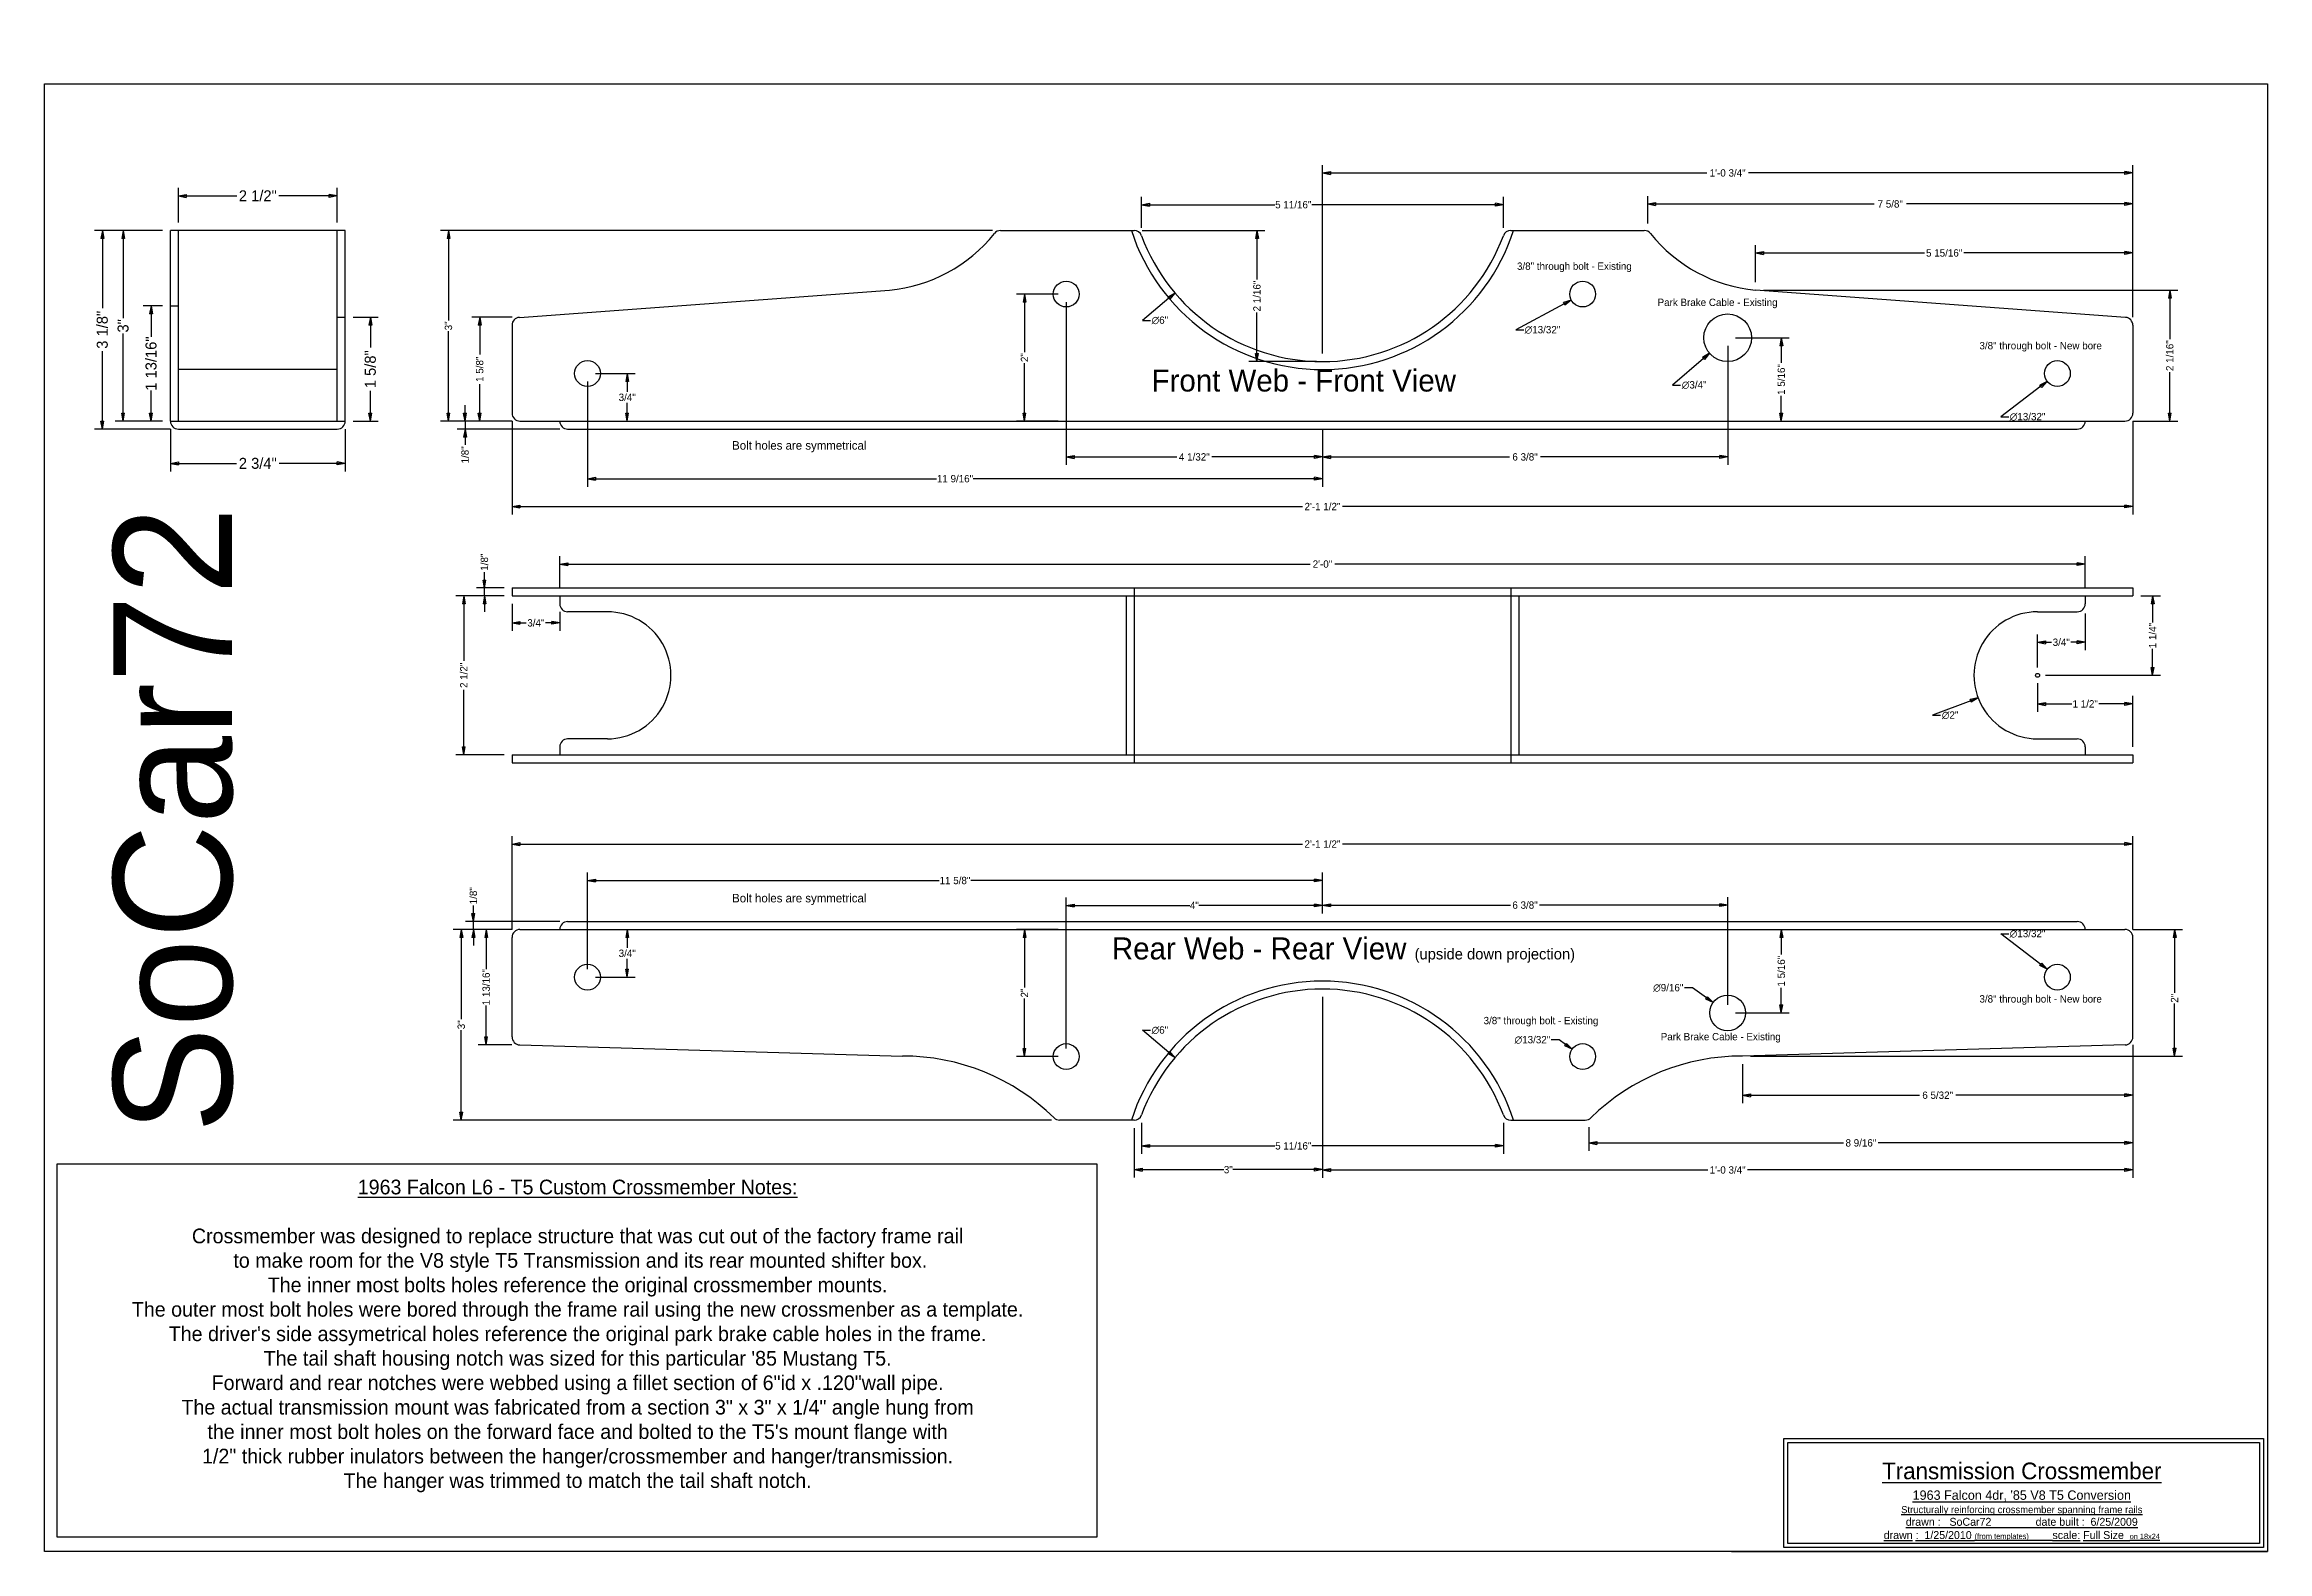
# Model space of a CAD drawing. Header units: inches. Extents: x 289 to 401, y -474 to -450.
# Drawn here: x 366.11 to 401.09, y -474.17 to -450.45 of the extents above; entities that cross this region are included whole.
import ezdxf

# ---------------------------------------------------------------- set-up
doc = ezdxf.new("R2010")
doc.units = ezdxf.units.IN
doc.header["$MEASUREMENT"] = 0
doc.header["$PDMODE"] = 1
doc.header["$PDSIZE"] = -2
for name, color, linetype in [('Black', 7, 'Continuous'), ('Dimension', 163, 'Continuous'), ('Title Block', 7, 'Continuous')]:
    doc.layers.add(name, color=color, linetype=linetype)
doc.styles.add('Chalkboard', font='Chalkboard Regular.ttf')
doc.styles.add('Copperplate Light', font='')
doc.styles.add('Papyrus', font='Papyrus Regular.ttf')
doc.styles.get('Copperplate Light').set_extended_font_data('Copperplate Light')
doc.dimstyles.new('Buckmensions', dxfattribs={"dimtxt": 0.115475, "dimasz": 0.125, "dimexe": 0.125, "dimexo": 0.125, "dimgap": 0, "dimtad": 0, "dimdec": 3, "dimzin": 11, "dimdsep": 46, "dimlunit": 4, "dimtxsty": 'Chalkboard', "dimblk": 'VW_EMPTYARROW', "dimcen": 0, "dimadec": 4, "dimazin": 0, "dimtfac": 0.8, "dimtdec": 3, "dimtix": 1, "dimtmove": 0, "dimatfit": 0, "dimldrblk": 'VW_EMPTYARROW', "dimfxl": 0, "dimfrac": 2, "dimtolj": 1, "dimtzin": 11, "dimarcsym": 0})

msp = doc.modelspace()

# ---------------------------------------------------------------- texts
at = {"layer": 'Dimension', "attachment_point": 1, "style": 'Chalkboard'}
for s, insert, char_height in [('{\\C163;\\l3/8" through bolt - Existing}', (389.2791666, -453.8779167), 0.115475391), ('{\\C163;\\lPark Brake Cable - Existing}', (391.49125, -454.4475), 0.115475391), ('{\\C163;\\l3/8" through bolt - New bore}', (396.555, -455.12875), 0.115475391), ('{\\C163;\\lBolt holes are symmetrical}', (376.9311111, -456.6890278), 0.13472129), ('{\\C163;\\lBolt holes are symmetrical}', (376.9311111, -463.8140278), 0.13472129), ('{\\C163;\\l3/8" through bolt - New bore}', (396.555, -465.4095833), 0.115475391), ('{\\C163;\\l3/8" through bolt - Existing}', (388.7537779, -465.7504167), 0.115475391), ('{\\C163;\\lPark Brake Cable - Existing}', (391.54125, -466.0042308), 0.115475391)]:
    msp.add_mtext(s, dxfattribs=dict(at, insert=insert, char_height=char_height))
at = {"layer": 'Dimension', "color": 8, "char_height": 0.346426173, "attachment_point": 1, "style": 'Chalkboard'}
for s, insert in [('Front Web - Front View', (383.53125, -455.5625)), ('Rear Web - Rear View {\\H0.5x;\\l(upside down projection)}', (382.90625, -464.5))]:
    msp.add_mtext(s, dxfattribs=dict(at, insert=insert))
at = {"layer": 'Dimension', "color": 254, "insert": (367.1944444, -462.6493056), "char_height": 1.867744, "attachment_point": 2, "rotation": 90, "style": 'Papyrus'}
msp.add_mtext('SoCar72', dxfattribs=at)
at = {"layer": 'Dimension', "color": 7, "insert": (374.5, -468.3125), "char_height": 0.230950782, "attachment_point": 2, "style": 'Chalkboard'}
msp.add_mtext('{\\L1963 Falcon L6 - T5 Custom Crossmember Notes:\\P}\\PCrossmember was designed to replace structure that was cut out of the factory frame rail\\P to make room for the V8 style T5 Transmission and its rear mounted shifter box.\\PThe inner most bolts holes reference the original crossmember mounts.\\PThe outer most bolt holes were bored through the frame rail using the new crossmenber as a template.\\PThe driver\'s side assymetrical holes reference the original park brake cable holes in the frame.\\PThe tail shaft housing notch was sized for this particular \'85 Mustang T5.\\PForward and rear notches were webbed using a fillet section of 6"id x .120"wall pipe.\\PThe actual transmission mount was fabricated from a section 3" x 3" x 1/4" angle hung from\\Pthe inner most bolt holes on the forward face and bolted to the T5\'s mount flange with\\P1/2" thick rubber inulators between the hanger/crossmember and hanger/transmission.  \\PThe hanger was trimmed to match the tail shaft notch.', dxfattribs=at)
at = {"layer": 'Title Block', "color": 7, "insert": (397.2211392, -473.9943368), "char_height": 0.2629860221, "attachment_point": 8, "style": 'Copperplate Light'}
msp.add_mtext("{\\LTransmission Crossmember}{\\H0.5293x;\\l\\P}{\\H0.5625x;\\L1963 Falcon 4dr, '85 V8 T5 Conversion}{\\H0.4222x;\\l\\P}{\\H0.4222x;\\LStructurally reinforcing crossmember spanning frame rails}{\\H0.475x;\\l\\P}{\\H0.475x;\\Ldrawn :^I  SoCar72               date built :  6/25/2009}{\\H0.475x;\\l\\P}{\\H0.475x;\\Ld}{\\H0.475x;\\Lrawn}{\\H0.475x;\\L :  }{\\H0.475x;\\L1/25/2010 }{\\H0.3333x;\\L(from templates)}{\\H0.475x;\\L        }{\\H0.475x;\\Ls}{\\H0.475x;\\Lcale: }{\\H0.475x;\\LFull Size}{\\H0.475x;\\L  }{\\H0.3167x;\\Lon 18x24}", dxfattribs=at)

# ---------------------------------------------------------------- blocks, each defined once
blk = doc.blocks.new('VW_EMPTYARROW')
at = {"color": 0, "linetype": 'ByBlock', "lineweight": -2}
for p, q in [((0, 0), (-1, 0.18)), ((-1, -0.18), (-1, 0.18)), ((0, 0), (-1, 0)), ((0, 0), (-1, -0.18))]:
    blk.add_line(p, q, dxfattribs=at)
blk = doc.blocks.new('*D1')
at = {"layer": 'Defpoints', "color": 0, "lineweight": 0}
for p in [(398.969, -453.728), (393.031, -454.312), (398.969, -454.866)]:
    blk.add_point(p, dxfattribs=at)
at = {"layer": 'Dimension', "color": 0, "lineweight": -2}
for p, q in [((393.031, -454.187), (393.031, -453.603)), ((398.969, -454.741), (398.969, -453.603)), ((393.156, -453.728), (395.693, -453.728)), ((398.844, -453.728), (396.307, -453.728))]:
    blk.add_line(p, q, dxfattribs=at)
at = {"layer": 'Dimension', "color": 0, "lineweight": -2, "xscale": 0.125, "yscale": 0.125, "zscale": 0.125, "rotation": 180}
blk.add_blockref('VW_EMPTYARROW', (393.031, -453.728), dxfattribs=at)
at = {"layer": 'Dimension', "color": 0, "lineweight": -2, "xscale": 0.125, "yscale": 0.125, "zscale": 0.125}
blk.add_blockref('VW_EMPTYARROW', (398.969, -453.728), dxfattribs=at)
at = {"layer": 'Dimension', "color": 0, "insert": (396, -453.728), "char_height": 0.11548, "attachment_point": 5, "style": 'Chalkboard'}
blk.add_mtext('\\A1;5 15/16"', dxfattribs=at)
blk = doc.blocks.new('*D2')
at = {"layer": 'Defpoints', "color": 0, "lineweight": 0}
for p in [(398.969, -452.957), (391.336, -453.387), (398.969, -454.866)]:
    blk.add_point(p, dxfattribs=at)
at = {"layer": 'Dimension', "color": 0, "lineweight": -2}
for p, q in [((391.336, -453.262), (391.336, -452.832)), ((398.969, -454.741), (398.969, -452.832)), ((391.461, -452.957), (394.899, -452.957)), ((398.844, -452.957), (395.406, -452.957))]:
    blk.add_line(p, q, dxfattribs=at)
at = {"layer": 'Dimension', "color": 0, "lineweight": -2, "xscale": 0.125, "yscale": 0.125, "zscale": 0.125, "rotation": 180}
blk.add_blockref('VW_EMPTYARROW', (391.336, -452.957), dxfattribs=at)
at = {"layer": 'Dimension', "color": 0, "lineweight": -2, "xscale": 0.125, "yscale": 0.125, "zscale": 0.125}
blk.add_blockref('VW_EMPTYARROW', (398.969, -452.957), dxfattribs=at)
at = {"layer": 'Dimension', "color": 0, "insert": (395.152, -452.957), "char_height": 0.1155, "attachment_point": 5, "style": 'Chalkboard'}
blk.add_mtext('\\A1;7 5/8"', dxfattribs=at)
blk = doc.blocks.new('*D3')
at = {"layer": 'Defpoints', "color": 0, "lineweight": 0}
for p in [(393.031, -454.312), (399.55, -454.312), (398.844, -456.375)]:
    blk.add_point(p, dxfattribs=at)
at = {"layer": 'Dimension', "color": 0, "lineweight": -2}
for p, q in [((393.156, -454.312), (399.675, -454.312)), ((399.55, -454.438), (399.55, -455.085)), ((399.55, -456.25), (399.55, -455.602)), ((398.969, -456.375), (399.675, -456.375))]:
    blk.add_line(p, q, dxfattribs=at)
at = {"layer": 'Dimension', "color": 0, "lineweight": -2, "xscale": 0.125, "yscale": 0.125, "zscale": 0.125}
for p, rotation in [((399.55, -454.312), 90), ((399.55, -456.375), 270)]:
    blk.add_blockref('VW_EMPTYARROW', p, dxfattribs=dict(at, rotation=rotation))
at = {"layer": 'Dimension', "color": 0, "insert": (399.55, -455.344), "char_height": 0.11548, "attachment_point": 5, "rotation": 90, "style": 'Chalkboard'}
blk.add_mtext('\\A1;2 1/16"', dxfattribs=at)
blk = doc.blocks.new('*D4')
at = {"layer": 'Defpoints', "color": 0, "lineweight": 0}
for p in [(386.219, -452.469), (398.969, -454.866), (386.219, -455.438)]:
    blk.add_point(p, dxfattribs=at)
at = {"layer": 'Dimension', "color": 0, "lineweight": -2}
for p, q in [((386.219, -455.312), (386.219, -452.344)), ((386.344, -452.469), (392.267, -452.469)), ((398.844, -452.469), (392.921, -452.469)), ((398.969, -454.741), (398.969, -452.344))]:
    blk.add_line(p, q, dxfattribs=at)
at = {"layer": 'Dimension', "color": 0, "lineweight": -2, "xscale": 0.125, "yscale": 0.125, "zscale": 0.125, "rotation": 180}
blk.add_blockref('VW_EMPTYARROW', (386.219, -452.469), dxfattribs=at)
at = {"layer": 'Dimension', "color": 0, "lineweight": -2, "xscale": 0.125, "yscale": 0.125, "zscale": 0.125}
blk.add_blockref('VW_EMPTYARROW', (398.969, -452.469), dxfattribs=at)
at = {"layer": 'Dimension', "color": 0, "insert": (392.594, -452.469), "char_height": 0.11548, "attachment_point": 5, "style": 'Chalkboard'}
blk.add_mtext('\\A1;1\'-0 3/4"', dxfattribs=at)
blk = doc.blocks.new('*D5')
at = {"layer": 'Defpoints', "color": 0, "lineweight": 0}
for p in [(382.188, -454.375), (386.219, -456.375), (386.219, -456.938)]:
    blk.add_point(p, dxfattribs=at)
at = {"layer": 'Dimension', "color": 0, "lineweight": -2}
for p, q in [((382.188, -454.5), (382.188, -457.062)), ((386.219, -456.5), (386.219, -457.062)), ((382.312, -456.938), (383.93, -456.938)), ((386.094, -456.938), (384.477, -456.938))]:
    blk.add_line(p, q, dxfattribs=at)
at = {"layer": 'Dimension', "color": 0, "lineweight": -2, "xscale": 0.125, "yscale": 0.125, "zscale": 0.125, "rotation": 180}
blk.add_blockref('VW_EMPTYARROW', (382.188, -456.938), dxfattribs=at)
at = {"layer": 'Dimension', "color": 0, "lineweight": -2, "xscale": 0.125, "yscale": 0.125, "zscale": 0.125}
blk.add_blockref('VW_EMPTYARROW', (386.219, -456.938), dxfattribs=at)
at = {"layer": 'Dimension', "color": 0, "insert": (384.203, -456.938), "char_height": 0.11548, "attachment_point": 5, "style": 'Chalkboard'}
blk.add_mtext('\\A1;4 1/32"', dxfattribs=at)
blk = doc.blocks.new('*D6')
at = {"layer": 'Defpoints', "color": 0, "lineweight": 0}
for p in [(392.594, -455.062), (386.219, -456.375), (386.219, -456.938)]:
    blk.add_point(p, dxfattribs=at)
at = {"layer": 'Dimension', "color": 0, "lineweight": -2}
for p, q in [((392.594, -455.188), (392.594, -457.062)), ((386.219, -456.5), (386.219, -457.062)), ((386.344, -456.938), (389.162, -456.938)), ((392.469, -456.938), (389.65, -456.938))]:
    blk.add_line(p, q, dxfattribs=at)
at = {"layer": 'Dimension', "color": 0, "lineweight": -2, "xscale": 0.125, "yscale": 0.125, "zscale": 0.125, "rotation": 180}
blk.add_blockref('VW_EMPTYARROW', (386.219, -456.938), dxfattribs=at)
at = {"layer": 'Dimension', "color": 0, "lineweight": -2, "xscale": 0.125, "yscale": 0.125, "zscale": 0.125}
blk.add_blockref('VW_EMPTYARROW', (392.594, -456.938), dxfattribs=at)
at = {"layer": 'Dimension', "color": 0, "insert": (389.406, -456.938), "char_height": 0.1155, "attachment_point": 5, "style": 'Chalkboard'}
blk.add_mtext('\\A1;6 3/8"', dxfattribs=at)
blk = doc.blocks.new('*D7')
at = {"layer": 'Defpoints', "color": 0, "lineweight": 0}
for p in [(374.656, -455.625), (386.219, -456.375), (386.219, -457.281)]:
    blk.add_point(p, dxfattribs=at)
at = {"layer": 'Dimension', "color": 0, "lineweight": -2}
for p, q in [((374.656, -455.75), (374.656, -457.406)), ((386.219, -456.5), (386.219, -457.406)), ((374.781, -457.281), (380.149, -457.281)), ((386.094, -457.281), (380.726, -457.281))]:
    blk.add_line(p, q, dxfattribs=at)
at = {"layer": 'Dimension', "color": 0, "lineweight": -2, "xscale": 0.125, "yscale": 0.125, "zscale": 0.125, "rotation": 180}
blk.add_blockref('VW_EMPTYARROW', (374.656, -457.281), dxfattribs=at)
at = {"layer": 'Dimension', "color": 0, "lineweight": -2, "xscale": 0.125, "yscale": 0.125, "zscale": 0.125}
blk.add_blockref('VW_EMPTYARROW', (386.219, -457.281), dxfattribs=at)
at = {"layer": 'Dimension', "color": 0, "insert": (380.438, -457.281), "char_height": 0.11548, "attachment_point": 5, "style": 'Chalkboard'}
blk.add_mtext('\\A1;11 9/16"', dxfattribs=at)
blk = doc.blocks.new('*D8')
at = {"layer": 'Defpoints', "color": 0, "lineweight": 0}
for p in [(383.255, -453.375), (385.188, -453.375), (386.25, -455.437)]:
    blk.add_point(p, dxfattribs=at)
at = {"layer": 'Dimension', "color": 0, "lineweight": -2}
for p, q in [((383.38, -453.375), (385.313, -453.375)), ((385.188, -453.5), (385.188, -454.147)), ((385.188, -455.312), (385.188, -454.665)), ((386.125, -455.437), (385.063, -455.437))]:
    blk.add_line(p, q, dxfattribs=at)
at = {"layer": 'Dimension', "color": 0, "lineweight": -2, "xscale": 0.125, "yscale": 0.125, "zscale": 0.125}
for p, rotation in [((385.188, -453.375), 90), ((385.188, -455.437), 270)]:
    blk.add_blockref('VW_EMPTYARROW', p, dxfattribs=dict(at, rotation=rotation))
at = {"layer": 'Dimension', "color": 0, "insert": (385.188, -454.406), "char_height": 0.11548, "attachment_point": 5, "rotation": 90, "style": 'Chalkboard'}
blk.add_mtext('\\A1;2 1/16"', dxfattribs=at)
blk = doc.blocks.new('*D9')
at = {"layer": 'Defpoints', "color": 0, "lineweight": 0}
for p in [(374.656, -455.625), (375.281, -455.625), (374.656, -456.375)]:
    blk.add_point(p, dxfattribs=at)
at = {"layer": 'Dimension', "color": 0, "lineweight": -2}
for p, q in [((374.781, -455.625), (375.406, -455.625)), ((375.281, -455.75), (375.281, -455.913)), ((374.781, -456.375), (375.406, -456.375)), ((375.281, -456.25), (375.281, -456.087))]:
    blk.add_line(p, q, dxfattribs=at)
at = {"layer": 'Dimension', "color": 0, "lineweight": -2, "xscale": 0.125, "yscale": 0.125, "zscale": 0.125}
for p, rotation in [((375.281, -455.625), 90), ((375.281, -456.375), 270)]:
    blk.add_blockref('VW_EMPTYARROW', p, dxfattribs=dict(at, rotation=rotation))
at = {"layer": 'Dimension', "color": 0, "insert": (375.281, -456), "char_height": 0.1155, "attachment_point": 5, "style": 'Chalkboard'}
blk.add_mtext('\\A1;3/4"', dxfattribs=at)
blk = doc.blocks.new('*D10')
at = {"layer": 'Defpoints', "color": 0, "lineweight": 0}
for p in [(381.531, -454.375), (382.188, -454.375), (382.188, -456.375)]:
    blk.add_point(p, dxfattribs=at)
at = {"layer": 'Dimension', "color": 0, "lineweight": -2}
for p, q in [((382.062, -454.375), (381.406, -454.375)), ((381.531, -454.5), (381.531, -455.289)), ((381.531, -456.25), (381.531, -455.461)), ((382.062, -456.375), (381.406, -456.375))]:
    blk.add_line(p, q, dxfattribs=at)
at = {"layer": 'Dimension', "color": 0, "lineweight": -2, "xscale": 0.125, "yscale": 0.125, "zscale": 0.125}
for p, rotation in [((381.531, -454.375), 90), ((381.531, -456.375), 270)]:
    blk.add_blockref('VW_EMPTYARROW', p, dxfattribs=dict(at, rotation=rotation))
at = {"layer": 'Dimension', "color": 0, "insert": (381.531, -455.375), "char_height": 0.1155, "attachment_point": 5, "rotation": 90, "style": 'Chalkboard'}
blk.add_mtext('\\A1;2"', dxfattribs=at)
blk = doc.blocks.new('*D11')
at = {"layer": 'Defpoints', "color": 0, "lineweight": 0}
for p in [(392.594, -455.062), (393.438, -455.062), (392.594, -456.375)]:
    blk.add_point(p, dxfattribs=at)
at = {"layer": 'Dimension', "color": 0, "lineweight": -2}
for p, q in [((392.719, -455.062), (393.563, -455.062)), ((393.438, -455.188), (393.438, -455.458)), ((393.438, -456.25), (393.438, -455.979)), ((392.719, -456.375), (393.563, -456.375))]:
    blk.add_line(p, q, dxfattribs=at)
at = {"layer": 'Dimension', "color": 0, "lineweight": -2, "xscale": 0.125, "yscale": 0.125, "zscale": 0.125}
for p, rotation in [((393.438, -455.062), 90), ((393.438, -456.375), 270)]:
    blk.add_blockref('VW_EMPTYARROW', p, dxfattribs=dict(at, rotation=rotation))
at = {"layer": 'Dimension', "color": 0, "insert": (393.438, -455.719), "char_height": 0.11548, "attachment_point": 5, "rotation": 90, "style": 'Chalkboard'}
blk.add_mtext('\\A1;1 5/16"', dxfattribs=at)
blk = doc.blocks.new('*D83')
at = {"layer": 'Defpoints', "color": 0, "lineweight": 0}
for p in [(373.469, -456.25), (398.969, -456.25), (373.469, -457.719)]:
    blk.add_point(p, dxfattribs=at)
at = {"layer": 'Dimension', "color": 0, "lineweight": -2}
for p, q in [((373.469, -456.375), (373.469, -457.844)), ((398.969, -456.375), (398.969, -457.844)), ((373.594, -457.719), (385.905, -457.719)), ((398.844, -457.719), (386.533, -457.719))]:
    blk.add_line(p, q, dxfattribs=at)
at = {"layer": 'Dimension', "color": 0, "lineweight": -2, "xscale": 0.125, "yscale": 0.125, "zscale": 0.125, "rotation": 180}
blk.add_blockref('VW_EMPTYARROW', (373.469, -457.719), dxfattribs=at)
at = {"layer": 'Dimension', "color": 0, "lineweight": -2, "xscale": 0.125, "yscale": 0.125, "zscale": 0.125}
blk.add_blockref('VW_EMPTYARROW', (398.969, -457.719), dxfattribs=at)
at = {"layer": 'Dimension', "color": 0, "insert": (386.219, -457.719), "char_height": 0.11548, "attachment_point": 5, "style": 'Chalkboard'}
blk.add_mtext('\\A1;2\'-1 1/2"', dxfattribs=at)
blk = doc.blocks.new('*D84')
at = {"layer": 'Defpoints', "color": 0, "lineweight": 0}
for p in [(397.942, -455.501), (397.62, -455.749)]:
    blk.add_point(p, dxfattribs=at)
at = {"layer": 'Dimension', "color": 0, "lineweight": -2}
for p, q in [((397.521, -455.825), (396.892, -456.307)), ((396.892, -456.307), (397.017, -456.307))]:
    blk.add_line(p, q, dxfattribs=at)
at = {"layer": 'Dimension', "color": 0, "lineweight": -2, "xscale": 0.125, "yscale": 0.125, "zscale": 0.125, "rotation": 37.46310281173459}
blk.add_blockref('VW_EMPTYARROW', (397.62, -455.749), dxfattribs=at)
at = {"layer": 'Dimension', "color": 0, "insert": (397.312, -456.307), "char_height": 0.11548, "attachment_point": 5, "style": 'Chalkboard'}
blk.add_mtext('\\A1;∅13/32"', dxfattribs=at)
blk = doc.blocks.new('*D85')
at = {"layer": 'Defpoints', "color": 0, "lineweight": 0}
for p in [(390.492, -454.279), (390.133, -454.471)]:
    blk.add_point(p, dxfattribs=at)
at = {"layer": 'Dimension', "color": 0, "lineweight": -2}
for p, q in [((390.023, -454.53), (389.26, -454.939)), ((389.26, -454.939), (389.385, -454.939))]:
    blk.add_line(p, q, dxfattribs=at)
at = {"layer": 'Dimension', "color": 0, "lineweight": -2, "xscale": 0.125, "yscale": 0.125, "zscale": 0.125, "rotation": 28.18280737622753}
blk.add_blockref('VW_EMPTYARROW', (390.133, -454.471), dxfattribs=at)
at = {"layer": 'Dimension', "color": 0, "insert": (389.68, -454.939), "char_height": 0.11548, "attachment_point": 5, "style": 'Chalkboard'}
blk.add_mtext('\\A1;∅13/32"', dxfattribs=at)
blk = doc.blocks.new('*D86')
at = {"layer": 'Defpoints', "color": 0, "lineweight": 0}
for p in [(392.878, -454.818), (392.309, -455.307)]:
    blk.add_point(p, dxfattribs=at)
at = {"layer": 'Dimension', "color": 0, "lineweight": -2}
for p, q in [((392.214, -455.388), (391.726, -455.807)), ((391.726, -455.807), (391.851, -455.807))]:
    blk.add_line(p, q, dxfattribs=at)
at = {"layer": 'Dimension', "color": 0, "lineweight": -2, "xscale": 0.125, "yscale": 0.125, "zscale": 0.125, "rotation": 40.60129464500451}
blk.add_blockref('VW_EMPTYARROW', (392.309, -455.307), dxfattribs=at)
at = {"layer": 'Dimension', "color": 0, "insert": (392.067, -455.807), "char_height": 0.1155, "attachment_point": 5, "style": 'Chalkboard'}
blk.add_mtext('\\A1;∅3/4"', dxfattribs=at)
blk = doc.blocks.new('*D87')
at = {"layer": 'Defpoints', "color": 0, "lineweight": 0}
for p in [(383.373, -452.969), (383.373, -453.457), (389.065, -453.457)]:
    blk.add_point(p, dxfattribs=at)
at = {"layer": 'Dimension', "color": 0, "lineweight": -2}
for p, q in [((383.373, -453.332), (383.373, -452.844)), ((389.065, -453.332), (389.065, -452.844)), ((383.498, -452.969), (385.468, -452.969)), ((388.94, -452.969), (386.052, -452.969))]:
    blk.add_line(p, q, dxfattribs=at)
at = {"layer": 'Dimension', "color": 0, "lineweight": -2, "xscale": 0.125, "yscale": 0.125, "zscale": 0.125, "rotation": 180}
blk.add_blockref('VW_EMPTYARROW', (383.373, -452.969), dxfattribs=at)
at = {"layer": 'Dimension', "color": 0, "lineweight": -2, "xscale": 0.125, "yscale": 0.125, "zscale": 0.125}
blk.add_blockref('VW_EMPTYARROW', (389.065, -452.969), dxfattribs=at)
at = {"layer": 'Dimension', "color": 0, "insert": (385.76, -452.969), "char_height": 0.11548, "attachment_point": 5, "style": 'Chalkboard'}
blk.add_mtext('\\A1;5 11/16"', dxfattribs=at)
blk = doc.blocks.new('*D88')
at = {"layer": 'Defpoints', "color": 0, "lineweight": 0}
for p in [(373.594, -454.741), (372.96, -456.375), (373.594, -456.375)]:
    blk.add_point(p, dxfattribs=at)
at = {"layer": 'Dimension', "color": 0, "lineweight": -2}
for p, q in [((373.469, -454.741), (372.835, -454.741)), ((372.96, -454.866), (372.96, -455.325)), ((372.96, -456.25), (372.96, -455.791)), ((373.469, -456.375), (372.835, -456.375))]:
    blk.add_line(p, q, dxfattribs=at)
at = {"layer": 'Dimension', "color": 0, "lineweight": -2, "xscale": 0.125, "yscale": 0.125, "zscale": 0.125}
for p, rotation in [((372.96, -454.741), 90), ((372.96, -456.375), 270)]:
    blk.add_blockref('VW_EMPTYARROW', p, dxfattribs=dict(at, rotation=rotation))
at = {"layer": 'Dimension', "color": 0, "insert": (372.96, -455.558), "char_height": 0.1155, "attachment_point": 5, "rotation": 90, "style": 'Chalkboard'}
blk.add_mtext('\\A1;1 5/8"', dxfattribs=at)
blk = doc.blocks.new('*D89')
at = {"layer": 'Defpoints', "color": 0, "lineweight": 0}
for p in [(372.469, -453.375), (381.155, -453.375), (373.594, -456.375)]:
    blk.add_point(p, dxfattribs=at)
at = {"layer": 'Dimension', "color": 0, "lineweight": -2}
for p, q in [((381.03, -453.375), (372.344, -453.375)), ((372.469, -453.5), (372.469, -454.789)), ((372.469, -456.25), (372.469, -454.961)), ((373.469, -456.375), (372.344, -456.375))]:
    blk.add_line(p, q, dxfattribs=at)
at = {"layer": 'Dimension', "color": 0, "lineweight": -2, "xscale": 0.125, "yscale": 0.125, "zscale": 0.125}
for p, rotation in [((372.469, -453.375), 90), ((372.469, -456.375), 270)]:
    blk.add_blockref('VW_EMPTYARROW', p, dxfattribs=dict(at, rotation=rotation))
at = {"layer": 'Dimension', "color": 0, "insert": (372.469, -454.875), "char_height": 0.1155, "attachment_point": 5, "rotation": 90, "style": 'Chalkboard'}
blk.add_mtext('\\A1;3"', dxfattribs=at)
blk = doc.blocks.new('*D90')
at = {"layer": 'Defpoints', "color": 0, "lineweight": 0}
for p in [(388.539, -450.446), (383.898, -454.359)]:
    blk.add_point(p, dxfattribs=at)
at = {"layer": 'Dimension', "color": 0, "lineweight": -2}
for p, q in [((383.803, -454.439), (383.388, -454.789)), ((383.388, -454.789), (383.513, -454.789))]:
    blk.add_line(p, q, dxfattribs=at)
at = {"layer": 'Dimension', "color": 0, "lineweight": -2, "xscale": 0.125, "yscale": 0.125, "zscale": 0.125, "rotation": 40.12893300773665}
blk.add_blockref('VW_EMPTYARROW', (383.898, -454.359), dxfattribs=at)
at = {"layer": 'Dimension', "color": 0, "insert": (383.661, -454.789), "char_height": 0.1155, "attachment_point": 5, "style": 'Chalkboard'}
blk.add_mtext('\\A1;∅6"', dxfattribs=at)
blk = doc.blocks.new('*D96')
at = {"layer": 'Defpoints', "color": 0, "lineweight": 0}
for p in [(374.656, -464.375), (374.656, -465.125), (375.281, -465.125)]:
    blk.add_point(p, dxfattribs=at)
at = {"layer": 'Dimension', "color": 0, "lineweight": -2}
for p, q in [((374.781, -464.375), (375.406, -464.375)), ((375.281, -464.5), (375.281, -464.663)), ((374.781, -465.125), (375.406, -465.125)), ((375.281, -465), (375.281, -464.837))]:
    blk.add_line(p, q, dxfattribs=at)
at = {"layer": 'Dimension', "color": 0, "lineweight": -2, "xscale": 0.125, "yscale": 0.125, "zscale": 0.125}
for p, rotation in [((375.281, -464.375), 90), ((375.281, -465.125), 270)]:
    blk.add_blockref('VW_EMPTYARROW', p, dxfattribs=dict(at, rotation=rotation))
at = {"layer": 'Dimension', "color": 0, "insert": (375.281, -464.75), "char_height": 0.1155, "attachment_point": 5, "style": 'Chalkboard'}
blk.add_mtext('\\A1;3/4"', dxfattribs=at)
blk = doc.blocks.new('*D97')
at = {"layer": 'Defpoints', "color": 0, "lineweight": 0}
for p in [(382.188, -464.375), (381.531, -466.375), (382.188, -466.375)]:
    blk.add_point(p, dxfattribs=at)
at = {"layer": 'Dimension', "color": 0, "lineweight": -2}
for p, q in [((382.062, -464.375), (381.406, -464.375)), ((381.531, -464.5), (381.531, -465.289)), ((381.531, -466.25), (381.531, -465.461)), ((382.062, -466.375), (381.406, -466.375))]:
    blk.add_line(p, q, dxfattribs=at)
at = {"layer": 'Dimension', "color": 0, "lineweight": -2, "xscale": 0.125, "yscale": 0.125, "zscale": 0.125}
for p, rotation in [((381.531, -464.375), 90), ((381.531, -466.375), 270)]:
    blk.add_blockref('VW_EMPTYARROW', p, dxfattribs=dict(at, rotation=rotation))
at = {"layer": 'Dimension', "color": 0, "insert": (381.531, -465.375), "char_height": 0.1155, "attachment_point": 5, "rotation": 90, "style": 'Chalkboard'}
blk.add_mtext('\\A1;2"', dxfattribs=at)
blk = doc.blocks.new('*D98')
at = {"layer": 'Defpoints', "color": 0, "lineweight": 0}
for p in [(392.594, -464.375), (392.594, -465.688), (393.438, -465.688)]:
    blk.add_point(p, dxfattribs=at)
at = {"layer": 'Dimension', "color": 0, "lineweight": -2}
for p, q in [((392.719, -464.375), (393.563, -464.375)), ((393.438, -464.5), (393.438, -464.771)), ((393.438, -465.562), (393.438, -465.292)), ((392.719, -465.688), (393.563, -465.688))]:
    blk.add_line(p, q, dxfattribs=at)
at = {"layer": 'Dimension', "color": 0, "lineweight": -2, "xscale": 0.125, "yscale": 0.125, "zscale": 0.125}
for p, rotation in [((393.438, -464.375), 90), ((393.438, -465.688), 270)]:
    blk.add_blockref('VW_EMPTYARROW', p, dxfattribs=dict(at, rotation=rotation))
at = {"layer": 'Dimension', "color": 0, "insert": (393.438, -465.031), "char_height": 0.11548, "attachment_point": 5, "rotation": 90, "style": 'Chalkboard'}
blk.add_mtext('\\A1;1 5/16"', dxfattribs=at)
blk = doc.blocks.new('*D99')
at = {"layer": 'Defpoints', "color": 0, "lineweight": 0}
for p in [(373.469, -463.031), (373.469, -464.5), (398.969, -464.5)]:
    blk.add_point(p, dxfattribs=at)
at = {"layer": 'Dimension', "color": 0, "lineweight": -2}
for p, q in [((373.469, -464.375), (373.469, -462.906)), ((373.594, -463.031), (385.905, -463.031)), ((398.844, -463.031), (386.533, -463.031)), ((398.969, -464.375), (398.969, -462.906))]:
    blk.add_line(p, q, dxfattribs=at)
at = {"layer": 'Dimension', "color": 0, "lineweight": -2, "xscale": 0.125, "yscale": 0.125, "zscale": 0.125, "rotation": 180}
blk.add_blockref('VW_EMPTYARROW', (373.469, -463.031), dxfattribs=at)
at = {"layer": 'Dimension', "color": 0, "lineweight": -2, "xscale": 0.125, "yscale": 0.125, "zscale": 0.125}
blk.add_blockref('VW_EMPTYARROW', (398.969, -463.031), dxfattribs=at)
at = {"layer": 'Dimension', "color": 0, "insert": (386.219, -463.031), "char_height": 0.11548, "attachment_point": 5, "style": 'Chalkboard'}
blk.add_mtext('\\A1;2\'-1 1/2"', dxfattribs=at)
blk = doc.blocks.new('*D100')
at = {"layer": 'Defpoints', "color": 0, "lineweight": 0}
for p in [(397.62, -465.001), (397.942, -465.249)]:
    blk.add_point(p, dxfattribs=at)
at = {"layer": 'Dimension', "color": 0, "lineweight": -2}
for p, q in [((397.521, -464.925), (396.892, -464.443)), ((396.892, -464.443), (397.017, -464.443))]:
    blk.add_line(p, q, dxfattribs=at)
at = {"layer": 'Dimension', "color": 0, "lineweight": -2, "xscale": 0.125, "yscale": 0.125, "zscale": 0.125, "rotation": 322.5368971882654}
blk.add_blockref('VW_EMPTYARROW', (397.62, -465.001), dxfattribs=at)
at = {"layer": 'Dimension', "color": 0, "insert": (397.312, -464.443), "char_height": 0.11548, "attachment_point": 5, "style": 'Chalkboard'}
blk.add_mtext('\\A1;∅13/32"', dxfattribs=at)
blk = doc.blocks.new('*D101')
at = {"layer": 'Defpoints', "color": 0, "lineweight": 0}
for p in [(390.147, -466.258), (390.478, -466.492)]:
    blk.add_point(p, dxfattribs=at)
at = {"layer": 'Dimension', "color": 0, "lineweight": -2}
for p, q in [((389.943, -466.113), (389.818, -466.113)), ((390.045, -466.185), (389.943, -466.113))]:
    blk.add_line(p, q, dxfattribs=at)
at = {"layer": 'Dimension', "color": 0, "lineweight": -2, "xscale": 0.125, "yscale": 0.125, "zscale": 0.125, "rotation": 324.6612323551258}
blk.add_blockref('VW_EMPTYARROW', (390.147, -466.258), dxfattribs=at)
at = {"layer": 'Dimension', "color": 0, "insert": (389.522, -466.113), "char_height": 0.11548, "attachment_point": 5, "style": 'Chalkboard'}
blk.add_mtext('\\A1;∅13/32"', dxfattribs=at)
blk = doc.blocks.new('*D102')
at = {"layer": 'Defpoints', "color": 0, "lineweight": 0}
for p in [(383.373, -467.293), (389.065, -467.293), (383.373, -467.781)]:
    blk.add_point(p, dxfattribs=at)
at = {"layer": 'Dimension', "color": 0, "lineweight": -2}
for p, q in [((383.373, -467.418), (383.373, -467.906)), ((389.065, -467.418), (389.065, -467.906)), ((383.498, -467.781), (385.468, -467.781)), ((388.94, -467.781), (386.052, -467.781))]:
    blk.add_line(p, q, dxfattribs=at)
at = {"layer": 'Dimension', "color": 0, "lineweight": -2, "xscale": 0.125, "yscale": 0.125, "zscale": 0.125, "rotation": 180}
blk.add_blockref('VW_EMPTYARROW', (383.373, -467.781), dxfattribs=at)
at = {"layer": 'Dimension', "color": 0, "lineweight": -2, "xscale": 0.125, "yscale": 0.125, "zscale": 0.125}
blk.add_blockref('VW_EMPTYARROW', (389.065, -467.781), dxfattribs=at)
at = {"layer": 'Dimension', "color": 0, "insert": (385.76, -467.781), "char_height": 0.11548, "attachment_point": 5, "style": 'Chalkboard'}
blk.add_mtext('\\A1;5 11/16"', dxfattribs=at)
blk = doc.blocks.new('*D103')
at = {"layer": 'Defpoints', "color": 0, "lineweight": 0}
for p in [(392.365, -465.525), (392.823, -465.85)]:
    blk.add_point(p, dxfattribs=at)
at = {"layer": 'Dimension', "color": 0, "lineweight": -2}
for p, q in [((392.041, -465.294), (391.916, -465.294)), ((392.263, -465.452), (392.041, -465.294))]:
    blk.add_line(p, q, dxfattribs=at)
at = {"layer": 'Dimension', "color": 0, "lineweight": -2, "xscale": 0.125, "yscale": 0.125, "zscale": 0.125, "rotation": 324.5970709748636}
blk.add_blockref('VW_EMPTYARROW', (392.365, -465.525), dxfattribs=at)
at = {"layer": 'Dimension', "color": 0, "insert": (391.659, -465.294), "char_height": 0.1155, "attachment_point": 5, "style": 'Chalkboard'}
blk.add_mtext('\\A1;∅9/16"', dxfattribs=at)
blk = doc.blocks.new('*D104')
at = {"layer": 'Defpoints', "color": 0, "lineweight": 0}
for p in [(398.844, -464.375), (399.625, -464.375), (392.828, -466.368)]:
    blk.add_point(p, dxfattribs=at)
at = {"layer": 'Dimension', "color": 0, "lineweight": -2}
for p, q in [((398.969, -464.375), (399.75, -464.375)), ((399.625, -464.5), (399.625, -465.371)), ((399.625, -466.243), (399.625, -465.542)), ((392.953, -466.368), (399.75, -466.368))]:
    blk.add_line(p, q, dxfattribs=at)
at = {"layer": 'Dimension', "color": 0, "lineweight": -2, "xscale": 0.125, "yscale": 0.125, "zscale": 0.125}
for p, rotation in [((399.625, -464.375), 90), ((399.625, -466.368), 270)]:
    blk.add_blockref('VW_EMPTYARROW', p, dxfattribs=dict(at, rotation=rotation))
at = {"layer": 'Dimension', "color": 0, "insert": (399.625, -465.457), "char_height": 0.1155, "attachment_point": 5, "rotation": 90, "style": 'Chalkboard'}
blk.add_mtext('\\A1;2"', dxfattribs=at)
blk = doc.blocks.new('*D105')
at = {"layer": 'Defpoints', "color": 0, "lineweight": 0}
for p in [(398.969, -466.066), (392.828, -466.368), (398.969, -466.984)]:
    blk.add_point(p, dxfattribs=at)
at = {"layer": 'Dimension', "color": 0, "lineweight": -2}
for p, q in [((398.969, -466.191), (398.969, -467.109)), ((392.828, -466.493), (392.828, -467.109)), ((392.953, -466.984), (395.612, -466.984)), ((398.844, -466.984), (396.185, -466.984))]:
    blk.add_line(p, q, dxfattribs=at)
at = {"layer": 'Dimension', "color": 0, "lineweight": -2, "xscale": 0.125, "yscale": 0.125, "zscale": 0.125, "rotation": 180}
blk.add_blockref('VW_EMPTYARROW', (392.828, -466.984), dxfattribs=at)
at = {"layer": 'Dimension', "color": 0, "lineweight": -2, "xscale": 0.125, "yscale": 0.125, "zscale": 0.125}
blk.add_blockref('VW_EMPTYARROW', (398.969, -466.984), dxfattribs=at)
at = {"layer": 'Dimension', "color": 0, "insert": (395.898, -466.984), "char_height": 0.11548, "attachment_point": 5, "style": 'Chalkboard'}
blk.add_mtext('\\A1;6 5/32"', dxfattribs=at)
blk = doc.blocks.new('*D106')
at = {"layer": 'Defpoints', "color": 0, "lineweight": 0}
for p in [(398.969, -466.066), (390.412, -467.361), (398.969, -467.734)]:
    blk.add_point(p, dxfattribs=at)
at = {"layer": 'Dimension', "color": 0, "lineweight": -2}
for p, q in [((398.969, -466.191), (398.969, -467.859)), ((390.412, -467.486), (390.412, -467.859)), ((390.537, -467.734), (394.417, -467.734)), ((398.844, -467.734), (394.964, -467.734))]:
    blk.add_line(p, q, dxfattribs=at)
at = {"layer": 'Dimension', "color": 0, "lineweight": -2, "xscale": 0.125, "yscale": 0.125, "zscale": 0.125, "rotation": 180}
blk.add_blockref('VW_EMPTYARROW', (390.412, -467.734), dxfattribs=at)
at = {"layer": 'Dimension', "color": 0, "lineweight": -2, "xscale": 0.125, "yscale": 0.125, "zscale": 0.125}
blk.add_blockref('VW_EMPTYARROW', (398.969, -467.734), dxfattribs=at)
at = {"layer": 'Dimension', "color": 0, "insert": (394.69, -467.734), "char_height": 0.11548, "attachment_point": 5, "style": 'Chalkboard'}
blk.add_mtext('\\A1;8 9/16"', dxfattribs=at)
blk = doc.blocks.new('*D107')
at = {"layer": 'Defpoints', "color": 0, "lineweight": 0}
for p in [(373.062, -464.375), (373.594, -464.375), (373.59, -466.191)]:
    blk.add_point(p, dxfattribs=at)
at = {"layer": 'Dimension', "color": 0, "lineweight": -2}
for p, q in [((373.469, -464.375), (372.938, -464.375)), ((373.062, -464.5), (373.062, -464.997)), ((373.062, -466.066), (373.062, -465.569)), ((373.465, -466.191), (372.938, -466.191))]:
    blk.add_line(p, q, dxfattribs=at)
at = {"layer": 'Dimension', "color": 0, "lineweight": -2, "xscale": 0.125, "yscale": 0.125, "zscale": 0.125}
for p, rotation in [((373.062, -464.375), 90), ((373.062, -466.191), 270)]:
    blk.add_blockref('VW_EMPTYARROW', p, dxfattribs=dict(at, rotation=rotation))
at = {"layer": 'Dimension', "color": 0, "insert": (373.062, -465.283), "char_height": 0.11548, "attachment_point": 5, "rotation": 90, "style": 'Chalkboard'}
blk.add_mtext('\\A1;1 13/16"', dxfattribs=at)
blk = doc.blocks.new('*D108')
at = {"layer": 'Defpoints', "color": 0, "lineweight": 0}
for p in [(372.67, -464.375), (373.594, -464.375), (382.083, -467.375)]:
    blk.add_point(p, dxfattribs=at)
at = {"layer": 'Dimension', "color": 0, "lineweight": -2}
for p, q in [((373.469, -464.375), (372.545, -464.375)), ((372.67, -464.5), (372.67, -465.789)), ((372.67, -467.25), (372.67, -465.961)), ((381.958, -467.375), (372.545, -467.375))]:
    blk.add_line(p, q, dxfattribs=at)
at = {"layer": 'Dimension', "color": 0, "lineweight": -2, "xscale": 0.125, "yscale": 0.125, "zscale": 0.125}
for p, rotation in [((372.67, -464.375), 90), ((372.67, -467.375), 270)]:
    blk.add_blockref('VW_EMPTYARROW', p, dxfattribs=dict(at, rotation=rotation))
at = {"layer": 'Dimension', "color": 0, "insert": (372.67, -465.875), "char_height": 0.1155, "attachment_point": 5, "rotation": 90, "style": 'Chalkboard'}
blk.add_mtext('\\A1;3"', dxfattribs=at)
blk = doc.blocks.new('*D109')
at = {"layer": 'Defpoints', "color": 0, "lineweight": 0}
for p in [(383.898, -466.391), (388.539, -470.304)]:
    blk.add_point(p, dxfattribs=at)
at = {"layer": 'Dimension', "color": 0, "lineweight": -2}
for p, q in [((383.803, -466.311), (383.388, -465.961)), ((383.388, -465.961), (383.513, -465.961))]:
    blk.add_line(p, q, dxfattribs=at)
at = {"layer": 'Dimension', "color": 0, "lineweight": -2, "xscale": 0.125, "yscale": 0.125, "zscale": 0.125, "rotation": 319.8710669922634}
blk.add_blockref('VW_EMPTYARROW', (383.898, -466.391), dxfattribs=at)
at = {"layer": 'Dimension', "color": 0, "insert": (383.661, -465.961), "char_height": 0.1155, "attachment_point": 5, "style": 'Chalkboard'}
blk.add_mtext('\\A1;∅6"', dxfattribs=at)
blk = doc.blocks.new('*D110')
at = {"layer": 'Defpoints', "color": 0, "lineweight": 0}
for p in [(372.711, -459.125), (373.469, -459.125), (373.469, -461.625)]:
    blk.add_point(p, dxfattribs=at)
at = {"layer": 'Dimension', "color": 0, "lineweight": -2}
for p, q in [((373.344, -459.125), (372.586, -459.125)), ((372.711, -459.25), (372.711, -460.149)), ((372.711, -461.5), (372.711, -460.601)), ((373.344, -461.625), (372.586, -461.625))]:
    blk.add_line(p, q, dxfattribs=at)
at = {"layer": 'Dimension', "color": 0, "lineweight": -2, "xscale": 0.125, "yscale": 0.125, "zscale": 0.125}
for p, rotation in [((372.711, -459.125), 90), ((372.711, -461.625), 270)]:
    blk.add_blockref('VW_EMPTYARROW', p, dxfattribs=dict(at, rotation=rotation))
at = {"layer": 'Dimension', "color": 0, "insert": (372.711, -460.375), "char_height": 0.1155, "attachment_point": 5, "rotation": 90, "style": 'Chalkboard'}
blk.add_mtext('\\A1;2 1/2"', dxfattribs=at)
blk = doc.blocks.new('*D111')
at = {"layer": 'Defpoints', "color": 0, "lineweight": 0}
for p in [(397.469, -460.375), (397.469, -460.825), (398.969, -461.625)]:
    blk.add_point(p, dxfattribs=at)
at = {"layer": 'Dimension', "color": 0, "lineweight": -2}
for p, q in [((397.469, -460.5), (397.469, -460.95)), ((397.594, -460.825), (398.006, -460.825)), ((398.844, -460.825), (398.431, -460.825)), ((398.969, -461.5), (398.969, -460.7))]:
    blk.add_line(p, q, dxfattribs=at)
at = {"layer": 'Dimension', "color": 0, "lineweight": -2, "xscale": 0.125, "yscale": 0.125, "zscale": 0.125, "rotation": 180}
blk.add_blockref('VW_EMPTYARROW', (397.469, -460.825), dxfattribs=at)
at = {"layer": 'Dimension', "color": 0, "lineweight": -2, "xscale": 0.125, "yscale": 0.125, "zscale": 0.125}
blk.add_blockref('VW_EMPTYARROW', (398.969, -460.825), dxfattribs=at)
at = {"layer": 'Dimension', "color": 0, "insert": (398.219, -460.825), "char_height": 0.1155, "attachment_point": 5, "style": 'Chalkboard'}
blk.add_mtext('\\A1;1 1/2"', dxfattribs=at)
blk = doc.blocks.new('*D112')
at = {"layer": 'Defpoints', "color": 0, "lineweight": 0}
for p in [(374.219, -458.625), (374.219, -459.125), (398.219, -459.125)]:
    blk.add_point(p, dxfattribs=at)
at = {"layer": 'Dimension', "color": 0, "lineweight": -2}
for p, q in [((374.219, -459), (374.219, -458.5)), ((398.219, -459), (398.219, -458.5)), ((374.344, -458.625), (386.023, -458.625)), ((398.094, -458.625), (386.415, -458.625))]:
    blk.add_line(p, q, dxfattribs=at)
at = {"layer": 'Dimension', "color": 0, "lineweight": -2, "xscale": 0.125, "yscale": 0.125, "zscale": 0.125, "rotation": 180}
blk.add_blockref('VW_EMPTYARROW', (374.219, -458.625), dxfattribs=at)
at = {"layer": 'Dimension', "color": 0, "lineweight": -2, "xscale": 0.125, "yscale": 0.125, "zscale": 0.125}
blk.add_blockref('VW_EMPTYARROW', (398.219, -458.625), dxfattribs=at)
at = {"layer": 'Dimension', "color": 0, "insert": (386.219, -458.625), "char_height": 0.1155, "attachment_point": 5, "style": 'Chalkboard'}
blk.add_mtext('\\A1;2\'-0"', dxfattribs=at)
blk = doc.blocks.new('*D113')
at = {"layer": 'Defpoints', "color": 0, "lineweight": 0}
for p in [(398.403, -460.019), (396.534, -460.731)]:
    blk.add_point(p, dxfattribs=at)
at = {"layer": 'Dimension', "color": 0, "lineweight": -2}
for p, q in [((396.417, -460.775), (395.817, -461.004)), ((395.817, -461.004), (395.942, -461.004))]:
    blk.add_line(p, q, dxfattribs=at)
at = {"layer": 'Dimension', "color": 0, "lineweight": -2, "xscale": 0.125, "yscale": 0.125, "zscale": 0.125, "rotation": 20.84581711976188}
blk.add_blockref('VW_EMPTYARROW', (396.534, -460.731), dxfattribs=at)
at = {"layer": 'Dimension', "color": 0, "insert": (396.094, -461.004), "char_height": 0.1155, "attachment_point": 5, "style": 'Chalkboard'}
blk.add_mtext('\\A1;∅2"', dxfattribs=at)
blk = doc.blocks.new('*D114')
at = {"layer": 'Defpoints', "color": 0, "lineweight": 0}
for p in [(373.469, -459.125), (374.219, -459.25), (374.219, -459.55)]:
    blk.add_point(p, dxfattribs=at)
at = {"layer": 'Dimension', "color": 0, "lineweight": -2}
for p, q in [((373.469, -459.25), (373.469, -459.675)), ((373.594, -459.55), (373.692, -459.55)), ((374.094, -459.55), (373.996, -459.55)), ((374.219, -459.375), (374.219, -459.675))]:
    blk.add_line(p, q, dxfattribs=at)
at = {"layer": 'Dimension', "color": 0, "lineweight": -2, "xscale": 0.125, "yscale": 0.125, "zscale": 0.125, "rotation": 180}
blk.add_blockref('VW_EMPTYARROW', (373.469, -459.55), dxfattribs=at)
at = {"layer": 'Dimension', "color": 0, "lineweight": -2, "xscale": 0.125, "yscale": 0.125, "zscale": 0.125}
blk.add_blockref('VW_EMPTYARROW', (374.219, -459.55), dxfattribs=at)
at = {"layer": 'Dimension', "color": 0, "insert": (373.844, -459.55), "char_height": 0.1155, "attachment_point": 5, "style": 'Chalkboard'}
blk.add_mtext('\\A1;3/4"', dxfattribs=at)
blk = doc.blocks.new('*D115')
at = {"layer": 'Defpoints', "color": 0, "lineweight": 0}
for p in [(398.216, -459.275), (397.469, -459.855), (397.469, -460.375)]:
    blk.add_point(p, dxfattribs=at)
at = {"layer": 'Dimension', "color": 0, "lineweight": -2}
for p, q in [((398.216, -459.4), (398.216, -459.98)), ((397.469, -460.25), (397.469, -459.73)), ((397.594, -459.855), (397.691, -459.855)), ((398.091, -459.855), (397.994, -459.855))]:
    blk.add_line(p, q, dxfattribs=at)
at = {"layer": 'Dimension', "color": 0, "lineweight": -2, "xscale": 0.125, "yscale": 0.125, "zscale": 0.125, "rotation": 180}
blk.add_blockref('VW_EMPTYARROW', (397.469, -459.855), dxfattribs=at)
at = {"layer": 'Dimension', "color": 0, "lineweight": -2, "xscale": 0.125, "yscale": 0.125, "zscale": 0.125}
blk.add_blockref('VW_EMPTYARROW', (398.216, -459.855), dxfattribs=at)
at = {"layer": 'Dimension', "color": 0, "insert": (397.842, -459.855), "char_height": 0.1155, "attachment_point": 5, "style": 'Chalkboard'}
blk.add_mtext('\\A1;3/4"', dxfattribs=at)
blk = doc.blocks.new('*D116')
at = {"layer": 'Defpoints', "color": 0, "lineweight": 0}
for p in [(398.969, -459.125), (397.469, -460.375), (399.28, -460.375)]:
    blk.add_point(p, dxfattribs=at)
at = {"layer": 'Dimension', "color": 0, "lineweight": -2}
for p, q in [((399.094, -459.125), (399.405, -459.125)), ((399.28, -459.25), (399.28, -459.543)), ((399.28, -460.25), (399.28, -459.957)), ((397.594, -460.375), (399.405, -460.375))]:
    blk.add_line(p, q, dxfattribs=at)
at = {"layer": 'Dimension', "color": 0, "lineweight": -2, "xscale": 0.125, "yscale": 0.125, "zscale": 0.125}
for p, rotation in [((399.28, -459.125), 90), ((399.28, -460.375), 270)]:
    blk.add_blockref('VW_EMPTYARROW', p, dxfattribs=dict(at, rotation=rotation))
at = {"layer": 'Dimension', "color": 0, "insert": (399.28, -459.75), "char_height": 0.1155, "attachment_point": 5, "rotation": 90, "style": 'Chalkboard'}
blk.add_mtext('\\A1;1 1/4"', dxfattribs=at)
blk = doc.blocks.new('*D117')
at = {"layer": 'Defpoints', "color": 0, "lineweight": 0}
for p in [(368.094, -456.375), (370.844, -456.375), (368.094, -457.04)]:
    blk.add_point(p, dxfattribs=at)
at = {"layer": 'Dimension', "color": 0, "lineweight": -2}
for p, q in [((368.094, -456.5), (368.094, -457.165)), ((370.844, -456.5), (370.844, -457.165)), ((368.219, -457.04), (369.133, -457.04)), ((370.719, -457.04), (369.805, -457.04))]:
    blk.add_line(p, q, dxfattribs=at)
at = {"layer": 'Dimension', "color": 0, "lineweight": -2, "xscale": 0.125, "yscale": 0.125, "zscale": 0.125, "rotation": 180}
blk.add_blockref('VW_EMPTYARROW', (368.094, -457.04), dxfattribs=at)
at = {"layer": 'Dimension', "color": 0, "lineweight": -2, "xscale": 0.125, "yscale": 0.125, "zscale": 0.125}
blk.add_blockref('VW_EMPTYARROW', (370.844, -457.04), dxfattribs=at)
at = {"layer": 'Dimension', "color": 0, "insert": (369.469, -457.04), "char_height": 0.1732, "attachment_point": 5, "style": 'Chalkboard'}
blk.add_mtext('\\A1;2 3/4"', dxfattribs=at)
blk = doc.blocks.new('*D118')
at = {"layer": 'Defpoints', "color": 0, "lineweight": 0}
for p in [(370.844, -454.741), (370.844, -456.375), (371.24, -456.375)]:
    blk.add_point(p, dxfattribs=at)
at = {"layer": 'Dimension', "color": 0, "lineweight": -2}
for p, q in [((370.969, -454.741), (371.365, -454.741)), ((371.24, -454.866), (371.24, -455.217)), ((371.24, -456.25), (371.24, -455.9)), ((370.969, -456.375), (371.365, -456.375))]:
    blk.add_line(p, q, dxfattribs=at)
at = {"layer": 'Dimension', "color": 0, "lineweight": -2, "xscale": 0.125, "yscale": 0.125, "zscale": 0.125}
for p, rotation in [((371.24, -454.741), 90), ((371.24, -456.375), 270)]:
    blk.add_blockref('VW_EMPTYARROW', p, dxfattribs=dict(at, rotation=rotation))
at = {"layer": 'Dimension', "color": 0, "insert": (371.24, -455.558), "char_height": 0.1732, "attachment_point": 5, "rotation": 90, "style": 'Chalkboard'}
blk.add_mtext('\\A1;1 5/8"', dxfattribs=at)
blk = doc.blocks.new('*D119')
at = {"layer": 'Defpoints', "color": 0, "lineweight": 0}
for p in [(368.094, -454.562), (367.79, -456.375), (368.094, -456.375)]:
    blk.add_point(p, dxfattribs=at)
at = {"layer": 'Dimension', "color": 0, "lineweight": -2}
for p, q in [((367.969, -454.562), (367.665, -454.562)), ((367.79, -454.688), (367.79, -455.047)), ((367.79, -456.25), (367.79, -455.89)), ((367.969, -456.375), (367.665, -456.375))]:
    blk.add_line(p, q, dxfattribs=at)
at = {"layer": 'Dimension', "color": 0, "lineweight": -2, "xscale": 0.125, "yscale": 0.125, "zscale": 0.125}
for p, rotation in [((367.79, -454.562), 90), ((367.79, -456.375), 270)]:
    blk.add_blockref('VW_EMPTYARROW', p, dxfattribs=dict(at, rotation=rotation))
at = {"layer": 'Dimension', "color": 0, "insert": (367.79, -455.469), "char_height": 0.17321, "attachment_point": 5, "rotation": 90, "style": 'Chalkboard'}
blk.add_mtext('\\A1;1 13/16"', dxfattribs=at)
blk = doc.blocks.new('*D120')
at = {"layer": 'Defpoints', "color": 0, "lineweight": 0}
for p in [(368.094, -453.375), (367.35, -456.375), (368.094, -456.375)]:
    blk.add_point(p, dxfattribs=at)
at = {"layer": 'Dimension', "color": 0, "lineweight": -2}
for p, q in [((367.969, -453.375), (367.225, -453.375)), ((367.35, -453.5), (367.35, -454.754)), ((367.35, -456.25), (367.35, -454.996)), ((367.969, -456.375), (367.225, -456.375))]:
    blk.add_line(p, q, dxfattribs=at)
at = {"layer": 'Dimension', "color": 0, "lineweight": -2, "xscale": 0.125, "yscale": 0.125, "zscale": 0.125}
for p, rotation in [((367.35, -453.375), 90), ((367.35, -456.375), 270)]:
    blk.add_blockref('VW_EMPTYARROW', p, dxfattribs=dict(at, rotation=rotation))
at = {"layer": 'Dimension', "color": 0, "insert": (367.35, -454.875), "char_height": 0.1732, "attachment_point": 5, "rotation": 90, "style": 'Chalkboard'}
blk.add_mtext('\\A1;3"', dxfattribs=at)
blk = doc.blocks.new('*D121')
at = {"layer": 'Defpoints', "color": 0, "lineweight": 0}
for p in [(368.094, -453.375), (367.023, -456.5), (368.219, -456.5)]:
    blk.add_point(p, dxfattribs=at)
at = {"layer": 'Dimension', "color": 0, "lineweight": -2}
for p, q in [((367.969, -453.375), (366.898, -453.375)), ((367.023, -453.5), (367.023, -454.599)), ((367.023, -456.375), (367.023, -455.276)), ((368.094, -456.5), (366.898, -456.5))]:
    blk.add_line(p, q, dxfattribs=at)
at = {"layer": 'Dimension', "color": 0, "lineweight": -2, "xscale": 0.125, "yscale": 0.125, "zscale": 0.125}
for p, rotation in [((367.023, -453.375), 90), ((367.023, -456.5), 270)]:
    blk.add_blockref('VW_EMPTYARROW', p, dxfattribs=dict(at, rotation=rotation))
at = {"layer": 'Dimension', "color": 0, "insert": (367.023, -454.937), "char_height": 0.1732, "attachment_point": 5, "rotation": 90, "style": 'Chalkboard'}
blk.add_mtext('\\A1;3 1/8"', dxfattribs=at)
blk = doc.blocks.new('*D122')
at = {"layer": 'Defpoints', "color": 0, "lineweight": 0}
for p in [(368.219, -452.83), (368.219, -453.375), (370.719, -453.375)]:
    blk.add_point(p, dxfattribs=at)
at = {"layer": 'Dimension', "color": 0, "lineweight": -2}
for p, q in [((368.219, -453.25), (368.219, -452.705)), ((368.344, -452.83), (369.138, -452.83)), ((370.594, -452.83), (369.799, -452.83)), ((370.719, -453.25), (370.719, -452.705))]:
    blk.add_line(p, q, dxfattribs=at)
at = {"layer": 'Dimension', "color": 0, "lineweight": -2, "xscale": 0.125, "yscale": 0.125, "zscale": 0.125, "rotation": 180}
blk.add_blockref('VW_EMPTYARROW', (368.219, -452.83), dxfattribs=at)
at = {"layer": 'Dimension', "color": 0, "lineweight": -2, "xscale": 0.125, "yscale": 0.125, "zscale": 0.125}
blk.add_blockref('VW_EMPTYARROW', (370.719, -452.83), dxfattribs=at)
at = {"layer": 'Dimension', "color": 0, "insert": (369.469, -452.83), "char_height": 0.1732, "attachment_point": 5, "style": 'Chalkboard'}
blk.add_mtext('\\A1;2 1/2"', dxfattribs=at)
blk = doc.blocks.new('*D123')
at = {"layer": 'Defpoints', "color": 0, "lineweight": 0}
for p in [(373.035, -459.125), (373.469, -459), (373.469, -459.125)]:
    blk.add_point(p, dxfattribs=at)
at = {"layer": 'Dimension', "color": 0, "lineweight": -2}
for p, q in [((373.035, -458.875), (373.035, -458.75)), ((373.344, -459), (372.91, -459)), ((373.344, -459.125), (372.91, -459.125)), ((373.035, -459.125), (373.035, -459)), ((373.035, -459.25), (373.035, -459.375))]:
    blk.add_line(p, q, dxfattribs=at)
at = {"layer": 'Dimension', "color": 0, "lineweight": -2, "xscale": 0.125, "yscale": 0.125, "zscale": 0.125}
for p, rotation in [((373.035, -459), 270), ((373.035, -459.125), 90)]:
    blk.add_blockref('VW_EMPTYARROW', p, dxfattribs=dict(at, rotation=rotation))
at = {"layer": 'Dimension', "color": 0, "insert": (373.035, -458.594), "char_height": 0.1155, "attachment_point": 5, "rotation": 90, "style": 'Chalkboard'}
blk.add_mtext('\\A1;1/8"', dxfattribs=at)
blk = doc.blocks.new('*D124')
at = {"layer": 'Defpoints', "color": 0, "lineweight": 0}
for p in [(372.86, -464.375), (373.594, -464.375), (374.344, -464.25)]:
    blk.add_point(p, dxfattribs=at)
at = {"layer": 'Dimension', "color": 0, "lineweight": -2}
for p, q in [((372.86, -464.125), (372.86, -464)), ((374.219, -464.25), (372.735, -464.25)), ((373.469, -464.375), (372.735, -464.375)), ((372.86, -464.375), (372.86, -464.25)), ((372.86, -464.5), (372.86, -464.625))]:
    blk.add_line(p, q, dxfattribs=at)
at = {"layer": 'Dimension', "color": 0, "lineweight": -2, "xscale": 0.125, "yscale": 0.125, "zscale": 0.125}
for p, rotation in [((372.86, -464.25), 270), ((372.86, -464.375), 90)]:
    blk.add_blockref('VW_EMPTYARROW', p, dxfattribs=dict(at, rotation=rotation))
at = {"layer": 'Dimension', "color": 0, "insert": (372.86, -463.844), "char_height": 0.1155, "attachment_point": 5, "rotation": 90, "style": 'Chalkboard'}
blk.add_mtext('\\A1;1/8"', dxfattribs=at)
blk = doc.blocks.new('*D125')
at = {"layer": 'Defpoints', "color": 0, "lineweight": 0}
for p in [(372.73, -456.375), (373.594, -456.375), (374.344, -456.5)]:
    blk.add_point(p, dxfattribs=at)
at = {"layer": 'Dimension', "color": 0, "lineweight": -2}
for p, q in [((373.469, -456.375), (372.605, -456.375)), ((372.73, -456.25), (372.73, -456.125)), ((372.73, -456.375), (372.73, -456.5)), ((374.219, -456.5), (372.605, -456.5)), ((372.73, -456.625), (372.73, -456.75))]:
    blk.add_line(p, q, dxfattribs=at)
at = {"layer": 'Dimension', "color": 0, "lineweight": -2, "xscale": 0.125, "yscale": 0.125, "zscale": 0.125}
for p, rotation in [((372.73, -456.375), 270), ((372.73, -456.5), 90)]:
    blk.add_blockref('VW_EMPTYARROW', p, dxfattribs=dict(at, rotation=rotation))
at = {"layer": 'Dimension', "color": 0, "insert": (372.73, -456.906), "char_height": 0.1155, "attachment_point": 5, "rotation": 90, "style": 'Chalkboard'}
blk.add_mtext('\\A1;1/8"', dxfattribs=at)
blk = doc.blocks.new('*D126')
at = {"layer": 'Defpoints', "color": 0, "linetype": 'Continuous', "lineweight": 0}
for p in [(386.219, -465.312), (398.969, -466.066), (386.219, -468.16)]:
    blk.add_point(p, dxfattribs=at)
at = {"layer": 'Dimension', "color": 0, "linetype": 'Continuous', "lineweight": -2}
for p, q in [((386.219, -465.437), (386.219, -468.285)), ((398.969, -466.191), (398.969, -468.285)), ((386.344, -468.16), (392.283, -468.16)), ((398.844, -468.16), (392.905, -468.16))]:
    blk.add_line(p, q, dxfattribs=at)
at = {"layer": 'Dimension', "color": 0, "linetype": 'Continuous', "lineweight": -2, "xscale": 0.125, "yscale": 0.125, "zscale": 0.125, "rotation": 180}
blk.add_blockref('VW_EMPTYARROW', (386.219, -468.16), dxfattribs=at)
at = {"layer": 'Dimension', "color": 0, "linetype": 'Continuous', "lineweight": -2, "xscale": 0.125, "yscale": 0.125, "zscale": 0.125}
blk.add_blockref('VW_EMPTYARROW', (398.969, -468.16), dxfattribs=at)
at = {"layer": 'Dimension', "color": 0, "linetype": 'Continuous', "lineweight": 0, "insert": (392.594, -468.16), "char_height": 0.11548, "attachment_point": 5, "style": 'Chalkboard'}
blk.add_mtext('\\A1;1\'-0 3/4"', dxfattribs=at)
blk = doc.blocks.new('*D127')
at = {"layer": 'Defpoints', "color": 0, "linetype": 'Continuous', "lineweight": 0}
for p in [(386.219, -465.312), (383.255, -467.375), (386.219, -468.155)]:
    blk.add_point(p, dxfattribs=at)
at = {"layer": 'Dimension', "color": 0, "linetype": 'Continuous', "lineweight": -2}
for p, q in [((386.219, -465.437), (386.219, -468.28)), ((383.255, -467.5), (383.255, -468.28)), ((383.38, -468.155), (384.667, -468.155)), ((386.094, -468.155), (384.807, -468.155))]:
    blk.add_line(p, q, dxfattribs=at)
at = {"layer": 'Dimension', "color": 0, "linetype": 'Continuous', "lineweight": -2, "xscale": 0.125, "yscale": 0.125, "zscale": 0.125, "rotation": 180}
blk.add_blockref('VW_EMPTYARROW', (383.255, -468.155), dxfattribs=at)
at = {"layer": 'Dimension', "color": 0, "linetype": 'Continuous', "lineweight": -2, "xscale": 0.125, "yscale": 0.125, "zscale": 0.125}
blk.add_blockref('VW_EMPTYARROW', (386.219, -468.155), dxfattribs=at)
at = {"layer": 'Dimension', "color": 0, "linetype": 'Continuous', "lineweight": 0, "insert": (384.737, -468.155), "char_height": 0.1155, "attachment_point": 5, "style": 'Chalkboard'}
blk.add_mtext('\\A1;3"', dxfattribs=at)
blk = doc.blocks.new('*D128')
at = {"layer": 'Defpoints', "color": 0, "linetype": 'Continuous', "lineweight": 0}
for p in [(392.594, -463.992), (386.219, -464.25), (392.594, -465.688)]:
    blk.add_point(p, dxfattribs=at)
at = {"layer": 'Dimension', "color": 0, "linetype": 'Continuous', "lineweight": -2}
for p, q in [((386.219, -464.125), (386.219, -463.867)), ((386.344, -463.992), (389.178, -463.992)), ((392.469, -463.992), (389.635, -463.992)), ((392.594, -465.562), (392.594, -463.867))]:
    blk.add_line(p, q, dxfattribs=at)
at = {"layer": 'Dimension', "color": 0, "linetype": 'Continuous', "lineweight": -2, "xscale": 0.125, "yscale": 0.125, "zscale": 0.125, "rotation": 180}
blk.add_blockref('VW_EMPTYARROW', (386.219, -463.992), dxfattribs=at)
at = {"layer": 'Dimension', "color": 0, "linetype": 'Continuous', "lineweight": -2, "xscale": 0.125, "yscale": 0.125, "zscale": 0.125}
blk.add_blockref('VW_EMPTYARROW', (392.594, -463.992), dxfattribs=at)
at = {"layer": 'Dimension', "color": 0, "linetype": 'Continuous', "lineweight": 0, "insert": (389.406, -463.992), "char_height": 0.1155, "attachment_point": 5, "style": 'Chalkboard'}
blk.add_mtext('\\A1;6 3/8"', dxfattribs=at)
blk = doc.blocks.new('*D129')
at = {"layer": 'Defpoints', "color": 0, "linetype": 'Continuous', "lineweight": 0}
for p in [(374.656, -463.605), (386.219, -464.25), (374.656, -465.125)]:
    blk.add_point(p, dxfattribs=at)
at = {"layer": 'Dimension', "color": 0, "linetype": 'Continuous', "lineweight": -2}
for p, q in [((374.656, -465), (374.656, -463.48)), ((374.781, -463.605), (380.189, -463.605)), ((386.094, -463.605), (380.686, -463.605)), ((386.219, -464.125), (386.219, -463.48))]:
    blk.add_line(p, q, dxfattribs=at)
at = {"layer": 'Dimension', "color": 0, "linetype": 'Continuous', "lineweight": -2, "xscale": 0.125, "yscale": 0.125, "zscale": 0.125, "rotation": 180}
blk.add_blockref('VW_EMPTYARROW', (374.656, -463.605), dxfattribs=at)
at = {"layer": 'Dimension', "color": 0, "linetype": 'Continuous', "lineweight": -2, "xscale": 0.125, "yscale": 0.125, "zscale": 0.125}
blk.add_blockref('VW_EMPTYARROW', (386.219, -463.605), dxfattribs=at)
at = {"layer": 'Dimension', "color": 0, "linetype": 'Continuous', "lineweight": 0, "insert": (380.437, -463.605), "char_height": 0.11548, "attachment_point": 5, "style": 'Chalkboard'}
blk.add_mtext('\\A1;11 5/8"', dxfattribs=at)
blk = doc.blocks.new('*D130')
at = {"layer": 'Defpoints', "color": 0, "linetype": 'Continuous', "lineweight": 0}
for p in [(382.188, -463.997), (386.219, -464.25), (382.188, -466.375)]:
    blk.add_point(p, dxfattribs=at)
at = {"layer": 'Dimension', "color": 0, "linetype": 'Continuous', "lineweight": -2}
for p, q in [((382.188, -466.25), (382.188, -463.872)), ((382.312, -463.997), (384.131, -463.997)), ((386.094, -463.997), (384.275, -463.997)), ((386.219, -464.125), (386.219, -463.872))]:
    blk.add_line(p, q, dxfattribs=at)
at = {"layer": 'Dimension', "color": 0, "linetype": 'Continuous', "lineweight": -2, "xscale": 0.125, "yscale": 0.125, "zscale": 0.125, "rotation": 180}
blk.add_blockref('VW_EMPTYARROW', (382.188, -463.997), dxfattribs=at)
at = {"layer": 'Dimension', "color": 0, "linetype": 'Continuous', "lineweight": -2, "xscale": 0.125, "yscale": 0.125, "zscale": 0.125}
blk.add_blockref('VW_EMPTYARROW', (386.219, -463.997), dxfattribs=at)
at = {"layer": 'Dimension', "color": 0, "linetype": 'Continuous', "lineweight": 0, "insert": (384.203, -463.997), "char_height": 0.1155, "attachment_point": 5, "style": 'Chalkboard'}
blk.add_mtext('\\A1;4"', dxfattribs=at)

# ---------------------------------------------------------------- dimensions: what is measured, and where the dimension line sits
at = {"layer": 'Dimension'}
for p1, p2, override, picture, middle in [((388.5393279, -450.4463504), (383.8981721, -454.3585738), {"dimgap": 0.015625, "dimtih": 1, "dimtoh": 1, "dimdec": 1, "dimpost": '', "dimtxsty": 'Chalkboard', "dimblk": 'VW_EMPTYARROW', "dimse1": 1, "dimse2": 1, "dimtix": 0, "dimtofl": 0, "dimatfit": 0}, '*D90', (383.6607889, -454.7889895)), ((390.4915436, -454.2790668), (390.1334564, -454.4709332), {"dimgap": 0.015625, "dimtih": 1, "dimtoh": 1, "dimdec": 5, "dimpost": '', "dimtxsty": 'Chalkboard', "dimblk": 'VW_EMPTYARROW', "dimse1": 1, "dimse2": 1, "dimtix": 0, "dimtofl": 0, "dimatfit": 0}, '*D85', (389.6801476, -454.9391628)), ((392.8784712, -454.8184532), (392.3090288, -455.3065468), {"dimgap": 0.015625, "dimtih": 1, "dimtoh": 1, "dimdec": 5, "dimpost": '', "dimtxsty": 'Chalkboard', "dimblk": 'VW_EMPTYARROW', "dimse1": 1, "dimse2": 1, "dimtix": 0, "dimtofl": 0, "dimatfit": 0}, '*D86', (392.0670048, -455.8066002)), ((397.9424795, -455.5014491), (397.6200205, -455.7485509), {"dimgap": 0.015625, "dimtih": 1, "dimtoh": 1, "dimdec": 5, "dimpost": '', "dimtxsty": 'Chalkboard', "dimblk": 'VW_EMPTYARROW', "dimse1": 1, "dimse2": 1, "dimtix": 0, "dimtofl": 0, "dimatfit": 0}, '*D84', (397.3122108, -456.3067079)), ((398.4032914, -460.0191456), (396.5342086, -460.7308544), {"dimgap": 0.015625, "dimtih": 1, "dimtoh": 1, "dimdec": 5, "dimpost": '', "dimtxsty": 'Chalkboard', "dimblk": 'VW_EMPTYARROW', "dimse1": 1, "dimse2": 1, "dimtix": 0, "dimtofl": 0, "dimatfit": 0}, '*D113', (396.0937935, -461.0039979)), ((397.9424795, -465.2485509), (397.6200205, -465.0014491), {"dimgap": 0.015625, "dimtih": 1, "dimtoh": 1, "dimdec": 5, "dimpost": '', "dimtxsty": 'Chalkboard', "dimblk": 'VW_EMPTYARROW', "dimse1": 1, "dimse2": 1, "dimtix": 0, "dimtofl": 0, "dimatfit": 0}, '*D100', (397.3122108, -464.4432921)), ((392.8229964, -465.8504345), (392.3645036, -465.5245655), {"dimgap": 0.015625, "dimtih": 1, "dimtoh": 1, "dimdec": 5, "dimpost": '', "dimse1": 1, "dimse2": 1, "dimtix": 0, "dimtofl": 0}, '*D103', (391.6588549, -465.2944567)), ((388.5393279, -470.3036496), (383.8981721, -466.3914262), {"dimgap": 0.015625, "dimtih": 1, "dimtoh": 1, "dimdec": 1, "dimpost": '', "dimtxsty": 'Chalkboard', "dimblk": 'VW_EMPTYARROW', "dimse1": 1, "dimse2": 1, "dimtix": 0, "dimtofl": 0, "dimatfit": 0}, '*D109', (383.6607889, -465.9610105)), ((390.4781985, -466.4924895), (390.1468015, -466.2575105), {"dimgap": 0.015625, "dimtih": 1, "dimtoh": 1, "dimdec": 5, "dimpost": '', "dimse1": 1, "dimse2": 1, "dimtix": 0, "dimtofl": 0}, '*D101', (389.5222996, -466.1129081))]:
    dim = msp.add_diameter_dim_2p(p1=p1, p2=p2, dimstyle='Buckmensions', override=override, dxfattribs=at)
    dim.commit()
    dim.dimension.update_dxf_attribs({"geometry": picture, "text_midpoint": middle, "dimtype": 163})
for base, p1, p2, override, picture, middle in [((368.21875, -452.83), (370.71875, -453.375), (368.21875, -453.375), {"dimtxt": 0.173213, "dimgap": 0.015625, "dimdec": 5, "dimpost": '<>', "dimtxsty": 'Chalkboard'}, '*D122', (369.46875, -452.83)), ((386.21875, -452.46875), (398.96875, -454.8661283), (386.21875, -455.4375), {"dimgap": 0.015625, "dimdec": 5, "dimpost": '<>', "dimtxsty": 'Chalkboard'}, '*D4', (392.59375, -452.46875)), ((398.96875, -452.9575), (391.336, -453.386913), (398.96875, -454.8661283), {"dimgap": 0.015625, "dimdec": 5, "dimpost": '<>', "dimtxsty": 'Chalkboard'}, '*D2', (395.152375, -452.9575)), ((398.96875, -453.7275), (393.03125, -454.3125), (398.96875, -454.8661283), {"dimgap": 0.015625, "dimdec": 5, "dimpost": '<>', "dimtxsty": 'Chalkboard'}, '*D1', (396, -453.7275)), ((386.21875, -456.9375), (382.1875, -454.375), (386.21875, -456.375), {"dimgap": 0.015625, "dimdec": 5, "dimpost": '<>', "dimtxsty": 'Chalkboard'}, '*D5', (384.203125, -456.9375)), ((386.21875, -456.9375), (392.59375, -455.0625), (386.21875, -456.375), {"dimgap": 0.015625, "dimdec": 5, "dimpost": '<>', "dimtxsty": 'Chalkboard'}, '*D6', (389.40625, -456.9375)), ((386.21875, -457.28125), (374.65625, -455.625), (386.21875, -456.375), {"dimgap": 0.015625, "dimdec": 5, "dimpost": '<>', "dimtxsty": 'Chalkboard'}, '*D7', (380.4375, -457.28125)), ((368.09375, -457.04), (370.84375, -456.375), (368.09375, -456.375), {"dimtxt": 0.173213, "dimgap": 0.015625, "dimdec": 5, "dimpost": '<>', "dimtxsty": 'Chalkboard'}, '*D117', (369.46875, -457.04)), ((373.46875, -457.71875), (398.96875, -456.25), (373.46875, -456.25), {"dimgap": 0.015625, "dimdec": 5, "dimpost": '<>', "dimtxsty": 'Chalkboard'}, '*D83', (386.21875, -457.71875)), ((374.21875, -458.625), (398.21875, -459.125), (374.21875, -459.125), {"dimgap": 0.015625, "dimdec": 5, "dimpost": '<>', "dimtxsty": 'Chalkboard'}, '*D112', (386.21875, -458.625)), ((374.21875, -459.55), (373.46875, -459.125), (374.21875, -459.25), {"dimgap": 0.015625, "dimdec": 5, "dimpost": '<>', "dimtxsty": 'Chalkboard'}, '*D114', (373.84375, -459.55)), ((398.96875, -467.734375), (390.411926, -467.361), (398.96875, -466.0661224), {"dimgap": 0.015625, "dimdec": 5, "dimpost": '<>', "dimtxsty": 'Chalkboard'}, '*D106', (394.690338, -467.734375)), ((398.96875, -466.984375), (392.8281053, -466.3681072), (398.96875, -466.0661224), {"dimgap": 0.015625, "dimdec": 5, "dimpost": '<>', "dimtxsty": 'Chalkboard'}, '*D105', (395.8984276, -466.984375))]:
    dim = msp.add_linear_dim(base=base, p1=p1, p2=p2, dimstyle='Buckmensions', override=override, dxfattribs=at)
    dim.commit()
    dim.dimension.update_dxf_attribs({"geometry": picture, "text_midpoint": middle})
for base, p1, p2, picture, middle in [((383.372651, -452.96875), (389.064849, -453.4565853), (383.372651, -453.4565853), '*D87', (385.76, -452.96875)), ((397.46875, -460.8245833), (398.96875, -461.625), (397.46875, -460.375), '*D111', (398.21875, -460.8245833))]:
    dim = msp.add_linear_dim(base=base, p1=p1, p2=p2, dimstyle='Buckmensions', override={"dimgap": 0.015625, "dimdec": 5, "dimpost": '<>', "dimtxsty": 'Chalkboard'}, dxfattribs=at)
    dim.commit()
    dim.dimension.update_dxf_attribs({"geometry": picture, "text_midpoint": middle, "dimtype": 160})
for base, p1, p2, override, picture, middle in [((367.0227653, -456.5), (368.09375, -453.375), (368.21875, -456.5), {"dimtxt": 0.173213, "dimgap": 0.015625, "dimdec": 5, "dimpost": '<>', "dimtxsty": 'Chalkboard'}, '*D121', (367.0227653, -454.9375)), ((367.35, -456.375), (368.09375, -453.375), (368.09375, -456.375), {"dimtxt": 0.173213, "dimgap": 0.015625, "dimdec": 5, "dimpost": '<>', "dimtxsty": 'Chalkboard'}, '*D120', (367.35, -454.875)), ((372.46875, -453.375), (373.59375, -456.375), (381.1547573, -453.375), {"dimgap": 0.015625, "dimdec": 5, "dimpost": '<>', "dimtxsty": 'Chalkboard'}, '*D89', (372.46875, -454.875)), ((385.1876609, -453.375), (386.25, -455.4373391), (383.2554326, -453.375), {"dimgap": 0.015625, "dimdec": 5, "dimpost": '<>', "dimtxsty": 'Chalkboard'}, '*D8', (385.1876609, -454.4061696)), ((399.55, -454.3125), (398.84375, -456.375), (393.03125, -454.3125), {"dimgap": 0.015625, "dimdec": 5, "dimpost": '<>', "dimtxsty": 'Chalkboard'}, '*D3', (399.55, -455.34375)), ((367.79, -456.375), (368.09375, -454.5625), (368.09375, -456.375), {"dimtxt": 0.173213, "dimgap": 0.015625, "dimdec": 5, "dimpost": '<>', "dimtxsty": 'Chalkboard'}, '*D119', (367.79, -455.46875)), ((381.53125, -454.375), (382.1875, -456.375), (382.1875, -454.375), {"dimgap": 0.015625, "dimdec": 5, "dimpost": '<>', "dimtxsty": 'Chalkboard'}, '*D10', (381.53125, -455.375)), ((371.24, -456.375), (370.84375, -454.7414663), (370.84375, -456.375), {"dimtxt": 0.173213, "dimgap": 0.015625, "dimdec": 5, "dimpost": '<>', "dimtxsty": 'Chalkboard'}, '*D118', (371.24, -455.5582332)), ((372.9598783, -456.375), (373.59375, -454.7411283), (373.59375, -456.375), {"dimgap": 0.015625, "dimdec": 5, "dimpost": '<>', "dimtxsty": 'Chalkboard'}, '*D88', (372.9598783, -455.5580642)), ((393.4375, -455.0625), (392.59375, -456.375), (392.59375, -455.0625), {"dimgap": 0.015625, "dimdec": 5, "dimpost": '<>', "dimtxsty": 'Chalkboard'}, '*D11', (393.4375, -455.71875)), ((375.28125, -455.625), (374.65625, -456.375), (374.65625, -455.625), {"dimgap": 0.015625, "dimtih": 1, "dimtoh": 1, "dimdec": 5, "dimpost": '<>', "dimtxsty": 'Chalkboard'}, '*D9', (375.28125, -456)), ((372.7109778, -459.125), (373.46875, -461.625), (373.46875, -459.125), {"dimgap": 0.015625, "dimdec": 5, "dimpost": '<>', "dimtxsty": 'Chalkboard'}, '*D110', (372.7109778, -460.375)), ((372.67, -464.375), (382.0830544, -467.375), (373.59375, -464.375), {"dimgap": 0.015625, "dimdec": 5, "dimpost": '<>', "dimtxsty": 'Chalkboard'}, '*D108', (372.67, -465.875)), ((373.0625, -464.375), (373.5900751, -466.1910684), (373.59375, -464.375), {"dimgap": 0.015625, "dimdec": 5, "dimpost": '<>', "dimtxsty": 'Chalkboard'}, '*D107', (373.0625, -465.2830342))]:
    dim = msp.add_linear_dim(base=base, p1=p1, p2=p2, angle=90, dimstyle='Buckmensions', override=override, dxfattribs=at)
    dim.commit()
    dim.dimension.update_dxf_attribs({"geometry": picture, "text_midpoint": middle})
for base, p1, p2, angle, override, picture, middle, dimtype in [((372.73, -456.375), (374.34375, -456.5), (373.59375, -456.375), 90, {"dimgap": 0.015625, "dimdec": 5, "dimpost": '<>', "dimtxsty": 'Chalkboard', "dimtix": 0}, '*D125', (372.73, -456.9055952), 160), ((373.035, -459.125), (373.46875, -459), (373.46875, -459.125), 90, {"dimgap": 0.015625, "dimdec": 5, "dimpost": '<>', "dimtxsty": 'Chalkboard', "dimtix": 0}, '*D123', (373.035, -458.5944048), 160), ((372.86, -464.375), (374.34375, -464.25), (373.59375, -464.375), 90, {"dimgap": 0.015625, "dimdec": 5, "dimpost": '<>', "dimtxsty": 'Chalkboard', "dimtix": 0}, '*D124', (372.86, -463.8444048), 160), ((399.625, -464.375), (392.8281053, -466.3681072), (398.84375, -464.375), 90, {"dimgap": 0.015625, "dimdec": 5, "dimpost": '<>', "dimtxsty": 'Chalkboard'}, '*D104', (399.625, -465.4565536), 160), ((383.372651, -467.78125), (389.064849, -467.2934147), (383.372651, -467.2934147), 180, {"dimgap": 0.015625, "dimdec": 5, "dimpost": '<>', "dimtxsty": 'Chalkboard'}, '*D102', (385.76, -467.78125), 161)]:
    dim = msp.add_linear_dim(base=base, p1=p1, p2=p2, angle=angle, dimstyle='Buckmensions', override=override, dxfattribs=at)
    dim.commit()
    dim.dimension.update_dxf_attribs({"geometry": picture, "text_midpoint": middle, "dimtype": dimtype})
for p1, p2, distance, override, picture, middle in [((398.96875, -464.5), (373.46875, -464.5), -1.46875, {"dimgap": 0.015625, "dimdec": 5, "dimpost": '<>', "dimtxsty": 'Chalkboard'}, '*D99', (386.21875, -463.03125)), ((374.65625, -464.375), (374.65625, -465.125), 0.625, {"dimgap": 0.015625, "dimtih": 1, "dimtoh": 1, "dimdec": 5, "dimpost": '<>', "dimtxsty": 'Chalkboard'}, '*D96', (375.28125, -464.75)), ((382.1875, -464.375), (382.1875, -466.375), -0.65625, {"dimgap": 0.015625, "dimdec": 5, "dimpost": '<>', "dimtxsty": 'Chalkboard'}, '*D97', (381.53125, -465.375)), ((392.59375, -464.375), (392.59375, -465.6875), 0.84375, {"dimgap": 0.015625, "dimdec": 5, "dimpost": '<>', "dimtxsty": 'Chalkboard'}, '*D98', (393.4375, -465.03125))]:
    dim = msp.add_aligned_dim(p1=p1, p2=p2, distance=distance, dimstyle='Buckmensions', override=override, dxfattribs=at)
    dim.commit()
    dim.dimension.update_dxf_attribs({"geometry": picture, "text_midpoint": middle})
at = {"layer": 'Dimension', "linetype": 'Continuous', "lineweight": 0}
for base, p1, p2, picture, middle in [((374.65625, -463.6051385397), (386.21875, -464.25), (374.65625, -465.125), '*D129', (380.4375, -463.6051385397)), ((382.1875, -463.9971671), (386.21875, -464.25), (382.1875, -466.375), '*D130', (384.203125, -463.9971671)), ((392.59375, -463.991854), (386.21875, -464.25), (392.59375, -465.6875), '*D128', (389.40625, -463.991854)), ((386.21875, -468.1550515), (383.2554326, -467.375), (386.21875, -465.3125), '*D127', (384.7370913, -468.1550515)), ((386.21875, -468.1599729), (398.96875, -466.0661224), (386.21875, -465.3125), '*D126', (392.59375, -468.1599729))]:
    dim = msp.add_linear_dim(base=base, p1=p1, p2=p2, dimstyle='Buckmensions', override={"dimpost": '<>'}, dxfattribs=at)
    dim.commit()
    dim.dimension.update_dxf_attribs({"geometry": picture, "text_midpoint": middle})

# ---------------------------------------------------------------- linework, layer by layer
at = {"layer": 'Black'}
for p, q in [((368.09375, -456.375), (368.09375, -453.375)), ((370.84375, -453.375), (368.09375, -453.375)), ((368.21875, -456.375), (368.21875, -453.375)), ((370.71875, -456.375), (370.71875, -453.375)), ((370.84375, -456.375), (370.84375, -453.375)), ((381.1547573, -453.375), (383.2554326, -453.375)), ((389.1820674, -453.375), (391.2827427, -453.375)), ((373.5845644, -454.7414663), (379.40625, -454.3125)), ((398.8529356, -454.7414663), (393.03125, -454.3125)), ((368.09375, -454.5625), (368.21875, -454.5625)), ((370.84375, -454.7414663), (370.71875, -454.7414663)), ((373.46875, -454.8661283), (373.46875, -456.25)), ((398.96875, -454.8661283), (398.96875, -456.25)), ((370.71875, -455.5618819), (368.21875, -455.5618819)), ((368.09375, -456.375), (370.84375, -456.375)), ((373.59375, -456.375), (374.21875, -456.375)), ((398.21875, -456.375), (398.84375, -456.375)), ((368.21875, -456.5), (370.71875, -456.5)), ((374.34375, -456.5), (398.09375, -456.5)), ((373.46875, -459), (398.96875, -459)), ((373.46875, -459), (373.46875, -459.125)), ((373.46875, -459.125), (398.96875, -459.125)), ((374.21875, -459.125), (374.21875, -459.25)), ((383.1304326, -459.125), (383.1304326, -461.625)), ((383.2554326, -459), (383.2554326, -461.75)), ((389.1820674, -459), (389.1820674, -461.75)), ((389.3070674, -459.125), (389.3070674, -461.625)), ((398.21875, -459.125), (398.21875, -459.25)), ((398.96875, -459), (398.96875, -459.125)), ((374.96875, -459.375), (374.34375, -459.375)), ((397.46875, -459.375), (398.09375, -459.375)), ((373.46875, -461.625), (398.96875, -461.625)), ((373.46875, -461.625), (373.46875, -461.75)), ((374.21875, -461.5), (374.21875, -461.625)), ((374.96875, -461.375), (374.34375, -461.375)), ((397.46875, -461.375), (398.09375, -461.375)), ((398.21875, -461.5), (398.21875, -461.625)), ((398.96875, -461.625), (398.96875, -461.75)), ((373.46875, -461.75), (398.96875, -461.75)), ((373.59375, -464.375), (374.21875, -464.375)), ((374.34375, -464.25), (398.09375, -464.25)), ((398.21875, -464.375), (398.84375, -464.375)), ((373.46875, -466.0661224), (373.46875, -464.5)), ((398.96875, -466.0661224), (398.96875, -464.5)), ((373.5900751, -466.1910684), (379.6093947, -466.3681072)), ((398.8474249, -466.1910684), (392.8281053, -466.3681072)), ((383.2554326, -467.375), (382.0830544, -467.375)), ((389.1820674, -467.375), (390.3544456, -467.375))]:
    msp.add_line(p, q, dxfattribs=at)
at = {"layer": 'Black', "color": 8}
for p, q in [((374.21875, -456.375), (398.21875, -456.375)), ((374.21875, -464.375), (398.21875, -464.375))]:
    msp.add_line(p, q, dxfattribs=at)
at = {"layer": 'Black'}
for centre, radius in [((382.1875, -454.375), 0.203125), ((390.3125, -454.375), 0.203125), ((392.59375, -455.0625), 0.375), ((374.65625, -455.625), 0.203125), ((397.78125, -455.625), 0.203125), ((374.65625, -465.125), 0.203125), ((397.78125, -465.125), 0.203125), ((392.59375, -465.6875), 0.28125), ((382.1875, -466.375), 0.203125), ((390.3125, -466.375), 0.203125)]:
    msp.add_circle(centre, radius, dxfattribs=at)
for centre, radius, start, end in [((379.1818524, -451.9210843), 2.4019207, 275.36063138, 321.32971432), ((381.1547573, -453.5), 0.125, 90, 141.32971433), ((383.2554326, -453.5), 0.125, 20.32335645, 90), ((386.21875, -452.4024621), 3.0350379, 200.32335645, 339.67664355), ((389.1820674, -453.5), 0.125, 90, 159.67664355), ((391.2827427, -453.5), 0.125, 38.67028567, 90), ((393.2556476, -451.9210843), 2.4019207, 218.67028568, 264.63936862), ((373.59375, -454.8661283), 0.125, 94.21417852, 180), ((398.84375, -454.8661283), 0.125, 0, 85.78582148), ((368.21875, -456.375), 0.125, 180, 270), ((370.71875, -456.375), 0.125, 270, 0), ((373.59375, -456.25), 0.125, 180, 270), ((374.34375, -456.375), 0.125, 180, 270), ((398.09375, -456.375), 0.125, 270, 0), ((398.84375, -456.25), 0.125, 270, 0), ((374.34375, -459.25), 0.125, 180, 270), ((374.96875, -460.375), 1, 269.99994537, 90.00005463), ((397.46875, -460.375), 1, 89.99994537, 270.00005463), ((398.09375, -459.25), 0.125, 270, 0), ((374.34375, -461.5), 0.125, 90, 180), ((398.09375, -461.5), 0.125, 360, 90), ((373.59375, -464.5), 0.125, 90, 180), ((374.34375, -464.375), 0.125, 90, 180), ((398.09375, -464.375), 0.125, 0, 90), ((398.84375, -464.5), 0.125, 360, 90), ((386.21875, -468.3475379), 3.0350379, 20.32335645, 159.67664355), ((373.59375, -466.0661224), 0.125, 180, 268.31531568), ((398.84375, -466.0661224), 0.125, 271.68468432, 0), ((379.6274808, -469.740667), 3.3726083, 45.40650467, 90.30725763), ((392.8100192, -469.740667), 3.3726083, 89.69274237, 134.59349533), ((382.0830544, -467.25), 0.125, 225.40650467, 270), ((383.2554326, -467.25), 0.125, 270, 339.67664355), ((389.1820674, -467.25), 0.125, 200.32335645, 270), ((390.3544456, -467.25), 0.125, 270, 314.59349533)]:
    msp.add_arc(centre, radius, start, end, dxfattribs=at)
at = {"layer": 'Black', "color": 9}
for centre, start, end in [((386.21875, -452.4024621), 197.92437749, 342.07562251), ((386.21875, -468.3475379), 17.92437749, 162.07562251)]:
    msp.add_arc(centre, 3.1600379, start, end, dxfattribs=at)
at = {"layer": 'Dimension', "color": 7}
msp.add_lwpolyline([(366.3125, -468.0625), (382.6699999, -468.0625), (382.6699999, -473.9379167), (366.3125, -473.9379167)], close=True, dxfattribs=at)
at = {"layer": 'Title Block'}
for p, q in [((366.1125, -451.0651389), (401.0875, -451.0651389)), ((366.1125, -474.1651389), (366.1125, -451.0651389)), ((401.0875, -451.0651389), (401.0875, -474.1651389)), ((401.0875, -474.1651389), (366.1125, -474.1651389))]:
    msp.add_line(p, q, dxfattribs=at)
at = {"layer": 'Title Block', "color": 7}
msp.add_line((392.6517211, -474.1651389), (401.0875, -474.1651389), dxfattribs=at)
at = {"layer": 'Title Block'}
for points in [[(393.48, -472.3876389), (401.025, -472.3876389), (401.025, -474.1026389), (393.48, -474.1026389)], [(393.5425, -472.4501389), (400.9625, -472.4501389), (400.9625, -474.0401389), (393.5425, -474.0401389)]]:
    msp.add_lwpolyline(points, close=True, dxfattribs=at)

msp.set_redraw_order([(e.dxf.handle, doc.entitydb.next_handle()) for e in msp.query("TEXT MTEXT ATTDEF DIMENSION ARC_DIMENSION")])  # texts and dimensions are drawn at this point

# ---------------------------------------------------------------- next in the draw order: wipeouts: each hides what was drawn before it
msp.add_wipeout([(397.46875, -460.40625), (397.4466529, -460.3970971), (397.4375, -460.375), (397.4466529, -460.3529029), (397.46875, -460.34375), (397.4908471, -460.3529029), (397.5, -460.375), (397.4908471, -460.3970971)]).dxf.layer = 'Dimension'

# ---------------------------------------------------------------- next in the draw order: linework, layer by layer
at = {"layer": 'Dimension'}
msp.add_circle((397.46875, -460.375), 0.03125, dxfattribs=at)

# ---------------------------------------------------------------- next in the draw order: dimensions: what is measured, and where the dimension line sits
dim = msp.add_linear_dim(base=(399.28, -460.375), p1=(398.96875, -459.125), p2=(397.46875, -460.375), angle=90, dimstyle='Buckmensions', override={"dimgap": 0.015625, "dimdec": 5, "dimpost": '<>', "dimtxsty": 'Chalkboard'}, dxfattribs=at)
dim.commit()
dim.dimension.update_dxf_attribs({"geometry": '*D116', "text_midpoint": (399.28, -459.75)})
dim = msp.add_linear_dim(base=(397.46875, -459.855), p1=(398.2162245, -459.275), p2=(397.46875, -460.375), dimstyle='Buckmensions', override={"dimgap": 0.015625, "dimdec": 5, "dimpost": '<>', "dimtxsty": 'Chalkboard'}, dxfattribs=at)
dim.commit()
dim.dimension.update_dxf_attribs({"geometry": '*D115', "text_midpoint": (397.8424872, -459.855)})

doc.saveas('drawing.dxf')
